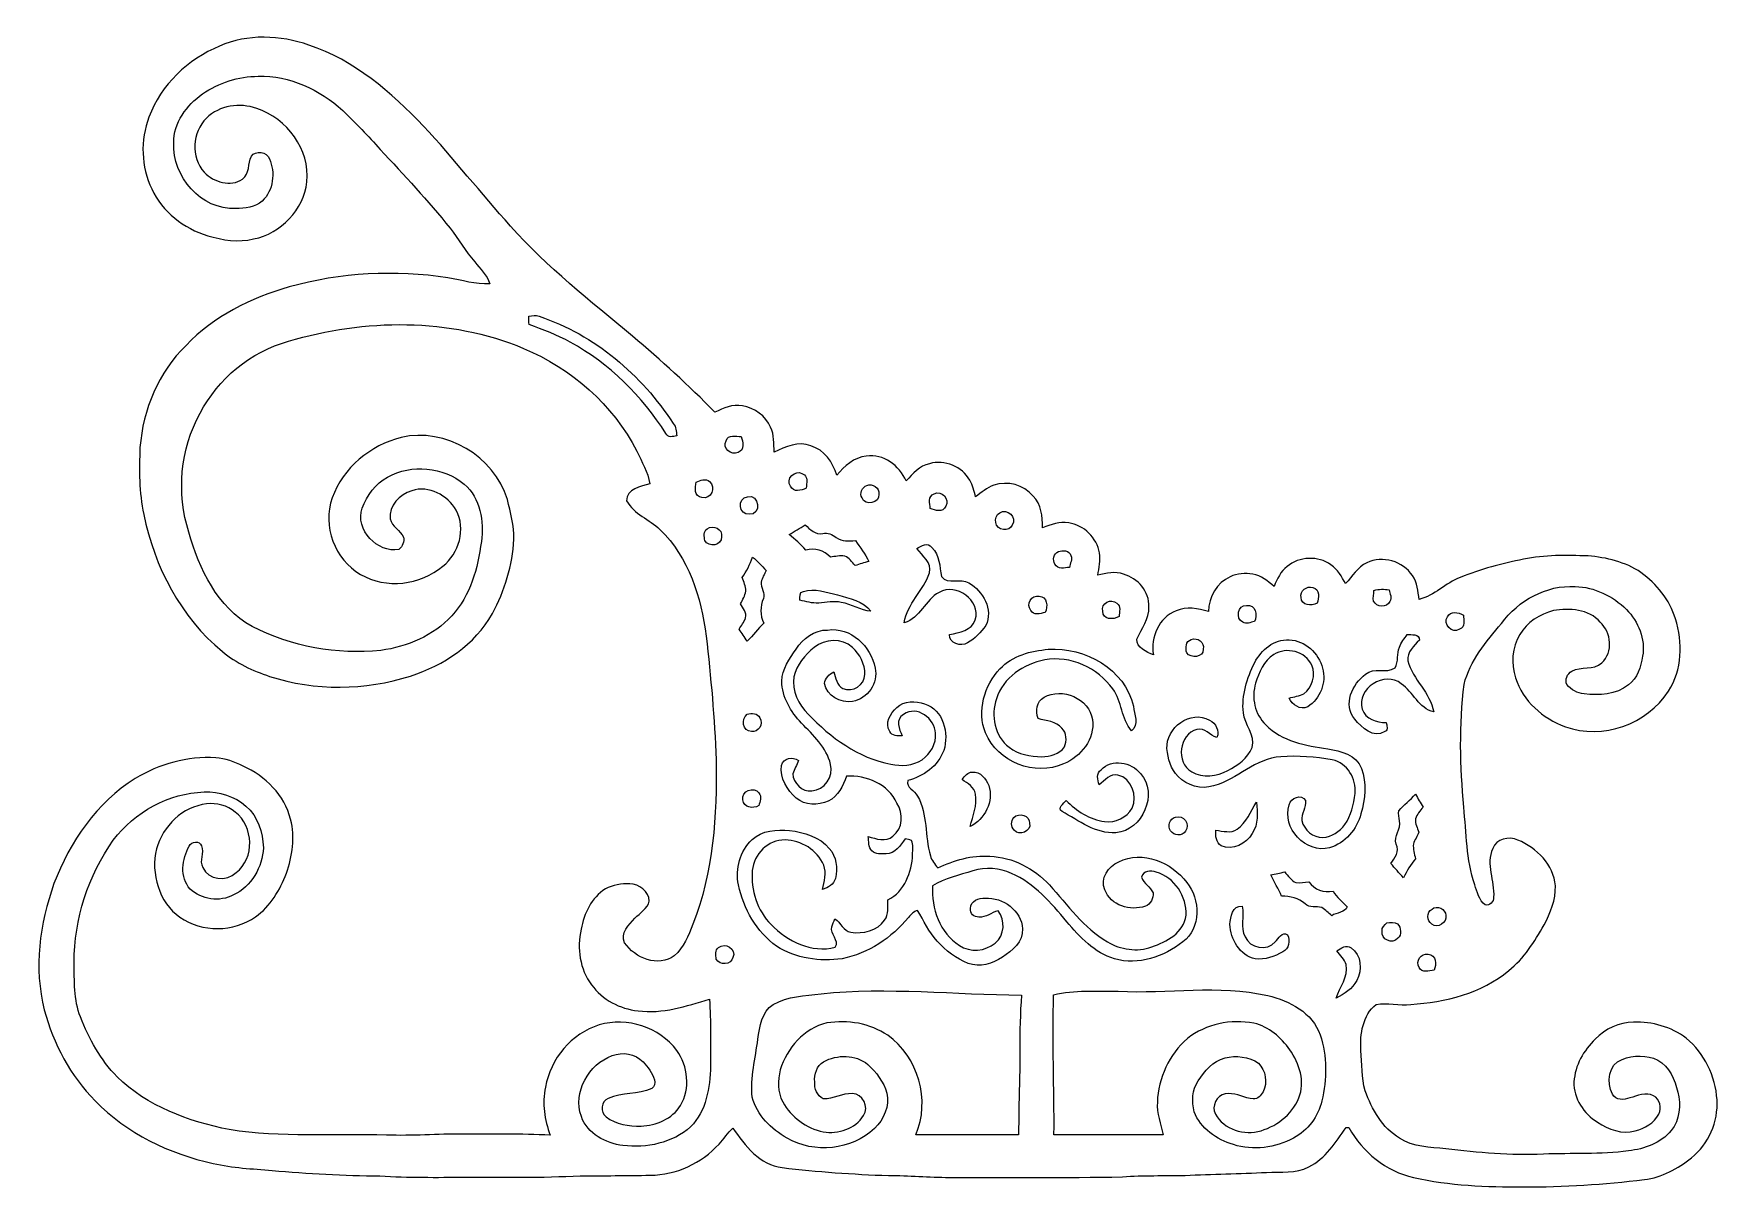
# Model space of a CAD drawing. Header units: centimetres. Extents: x -13.2 to 13.3, y -9 to 9.1.
import ezdxf

# ---------------------------------------------------------------- set-up
doc = ezdxf.new("R2010")
doc.units = ezdxf.units.CM
doc.header["$MEASUREMENT"] = 0
doc.layers.add('Camada 1', color=7, linetype='Continuous')

msp = doc.modelspace()

# ---------------------------------------------------------------- linework, layer by layer
at = {"layer": 'Camada 1', "color": 156}
for points, knots in [([(-10.23831, 8.89141), (-9.79699, 9.08614), (-9.28793, 9.06426), (-8.83814, 8.90905), (-8.83814, 8.90905), (-8.12764, 8.67339), (-7.54979, 8.1668), (-7.03967, 7.63622), (-7.03967, 7.63622), (-6.5666, 7.13069), (-6.14115, 6.58318), (-5.67584, 6.0713), (-5.67584, 6.0713), (-5.10575, 5.42678), (-4.42382, 4.89654), (-3.76695, 4.34586), (-3.76695, 4.34586), (-3.31505, 3.97262), (-2.88466, 3.57433), (-2.4758, 3.15453), (-2.4758, 3.15453), (-2.34314, 3.2198), (-2.19499, 3.28365), (-2.04399, 3.25332), (-2.04399, 3.25332), (-1.8542, 3.22333), (-1.67815, 3.09845), (-1.6009, 2.92064), (-1.6009, 2.92064), (-1.54305, 2.79893), (-1.55363, 2.66064), (-1.54552, 2.52942), (-1.54552, 2.52942), (-1.36666, 2.60772), (-1.1691, 2.70968), (-0.97189, 2.62784), (-0.97189, 2.62784), (-0.75706, 2.56575), (-0.63005, 2.36926), (-0.56232, 2.16817), (-0.56232, 2.16817), (-0.44131, 2.30716), (-0.29845, 2.45145), (-0.10266, 2.4645), (-0.10266, 2.4645), (0.1718, 2.51249), (0.41275, 2.31563), (0.52422, 2.07963), (0.52422, 2.07963), (0.62759, 2.18934), (0.73201, 2.3181), (0.88864, 2.34843), (0.88864, 2.34843), (1.12572, 2.41864), (1.40017, 2.30222), (1.52188, 2.08879), (1.52188, 2.08879), (1.56774, 2.00907), (1.58784, 1.91805), (1.61149, 1.82986), (1.61149, 1.82986), (1.70249, 1.89618), (1.78929, 1.97202), (1.89512, 2.014), (1.89512, 2.014), (2.11172, 2.07997), (2.36607, 2.02177), (2.51142, 1.8415), (2.51142, 1.8415), (2.64371, 1.71272), (2.65959, 1.51906), (2.66135, 1.34479), (2.66135, 1.34479), (2.79259, 1.38994), (2.9291, 1.44604), (3.07057, 1.42027), (3.07057, 1.42027), (3.30975, 1.38888), (3.51367, 1.18709), (3.55318, 0.95003), (3.55318, 0.95003), (3.56904, 0.83326), (3.54436, 0.71613), (3.52672, 0.60077), (3.52672, 0.60077), (3.65972, 0.62864), (3.79942, 0.66922), (3.93206, 0.61665), (3.93206, 0.61665), (4.15288, 0.55562), (4.34162, 0.3429), (4.32611, 0.10583), (4.32611, 0.10583), (4.3367, -0.0829), (4.21357, -0.23566), (4.14055, -0.39863), (4.14055, -0.39863), (4.12962, -0.53586), (4.2919, -0.60147), (4.39773, -0.64664), (4.39773, -0.64664), (4.35081, -0.37007), (4.48203, -0.05961), (4.75509, 0.04163), (4.75509, 0.04163), (4.91737, 0.12242), (5.09656, 0.07196), (5.26204, 0.03245), (5.26204, 0.03245), (5.26767, 0.2561), (5.39043, 0.48577), (5.6021, 0.57679), (5.6021, 0.57679), (5.71005, 0.63358), (5.83706, 0.63394), (5.95558, 0.61982), (5.95558, 0.61982), (6.08717, 0.5976), (6.19018, 0.50623), (6.29108, 0.42579), (6.29108, 0.42579), (6.33871, 0.54081), (6.39234, 0.66111), (6.49427, 0.73837), (6.49427, 0.73837), (6.68443, 0.89464), (6.98183, 0.91193), (7.18114, 0.76234), (7.18114, 0.76234), (7.28873, 0.6932), (7.34871, 0.57679), (7.41115, 0.46955), (7.41115, 0.46955), (7.5191, 0.58032), (7.59354, 0.73166), (7.74381, 0.79409), (7.74381, 0.79409), (7.98971, 0.91722), (8.30826, 0.81808), (8.46067, 0.59477), (8.46067, 0.59477), (8.53439, 0.48472), (8.54533, 0.3489), (8.56333, 0.22119), (8.56333, 0.22119), (8.80321, 0.28327), (8.97854, 0.47659), (9.20679, 0.56549), (9.20679, 0.56549), (9.52534, 0.69603), (9.86048, 0.78422), (10.19739, 0.8516), (10.19739, 0.8516), (10.53007, 0.92145), (10.87225, 0.91439), (11.21021, 0.90275), (11.21021, 0.90275), (11.50055, 0.88018), (11.79583, 0.80856), (12.04029, 0.64452), (12.04029, 0.64452), (12.28478, 0.46143), (12.49221, 0.2166), (12.57969, -0.08078), (12.57969, -0.08078), (12.69717, -0.45013), (12.68694, -0.88265), (12.4714, -1.21532), (12.4714, -1.21532), (12.13979, -1.73496), (11.4374, -1.98578), (10.85497, -1.7727), (10.85497, -1.7727), (10.49796, -1.64889), (10.19281, -1.36877), (10.07426, -1.00541), (10.07426, -1.00541), (9.99949, -0.78527), (10.01818, -0.53021), (10.13989, -0.33019), (10.13989, -0.33019), (10.25384, -0.13794), (10.45457, -0.00599), (10.66906, 0.04797), (10.66906, 0.04797), (10.922, 0.08607), (11.22079, 0.07267), (11.40283, -0.13299), (11.40283, -0.13299), (11.57464, -0.29669), (11.61026, -0.60395), (11.42646, -0.77223), (11.42646, -0.77223), (11.2977, -0.89605), (11.0998, -0.81667), (10.95516, -0.9024), (10.95516, -0.9024), (10.88424, -0.94509), (10.84615, -1.03504), (10.87966, -1.11371), (10.87966, -1.11371), (10.94386, -1.19698), (11.04477, -1.246), (11.14848, -1.25764), (11.14848, -1.25764), (11.38519, -1.28588), (11.65119, -1.27635), (11.8438, -1.11724), (11.8438, -1.11724), (11.98845, -1.01564), (12.03607, -0.8329), (12.06534, -0.66815), (12.06534, -0.66815), (12.11403, -0.4004), (12.00009, -0.12488), (11.81276, 0.0649), (11.81276, 0.0649), (11.60003, 0.27515), (11.31076, 0.41768), (11.00912, 0.42403), (11.00912, 0.42403), (10.55722, 0.45049), (10.11765, 0.20601), (9.85485, -0.15416), (9.85485, -0.15416), (9.61565, -0.44026), (9.35777, -0.7373), (9.26853, -1.10912), (9.26853, -1.10912), (9.18739, -1.74659), (9.20679, -2.39289), (9.26287, -3.03142), (9.26287, -3.03142), (9.30416, -3.43853), (9.30275, -3.85621), (9.43434, -4.2485), (9.43434, -4.2485), (9.4749, -4.35963), (9.49924, -4.4898), (9.59838, -4.56635), (9.59838, -4.56635), (9.66927, -4.58399), (9.73525, -4.51097), (9.73067, -4.44287), (9.73067, -4.44287), (9.74724, -4.18958), (9.60296, -3.92818), (9.71656, -3.68194), (9.71656, -3.68194), (9.7744, -3.52777), (9.97055, -3.48509), (10.11025, -3.54965), (10.11025, -3.54965), (10.40587, -3.66994), (10.67647, -3.93242), (10.69869, -4.26649), (10.69869, -4.26649), (10.70573, -4.48344), (10.62319, -4.69194), (10.52089, -4.87927), (10.52089, -4.87927), (10.37237, -5.14173), (10.20655, -5.40456), (9.96738, -5.59399), (9.96738, -5.59399), (9.54156, -5.95241), (8.97466, -6.08717), (8.43138, -6.12563), (8.43138, -6.12563), (8.25041, -6.14749), (8.06591, -6.08787), (7.88846, -6.12563), (7.88846, -6.12563), (7.67715, -6.29179), (7.63656, -6.59129), (7.64928, -6.84423), (7.64928, -6.84423), (7.66867, -7.05555), (7.65774, -7.27287), (7.71806, -7.47818), (7.71806, -7.47818), (7.8225, -7.76817), (7.98547, -8.05673), (8.25534, -8.22184), (8.25534, -8.22184), (8.4709, -8.35871), (8.73407, -8.36012), (8.97995, -8.38658), (8.97995, -8.38658), (9.48796, -8.44337), (9.99949, -8.50018), (10.5117, -8.46878), (10.5117, -8.46878), (10.95657, -8.45502), (11.40388, -8.47689), (11.84663, -8.41974), (11.84663, -8.41974), (12.09321, -8.38834), (12.35075, -8.3005), (12.51267, -8.1019), (12.51267, -8.1019), (12.65202, -7.93537), (12.66825, -7.70078), (12.61709, -7.49723), (12.61709, -7.49723), (12.57265, -7.30355), (12.4848, -7.0993), (12.30524, -6.99593), (12.30524, -6.99593), (12.13131, -6.91161), (11.92354, -6.91938), (11.74503, -6.985), (11.74503, -6.985), (11.53054, -7.05838), (11.49419, -7.35329), (11.59333, -7.53004), (11.59333, -7.53004), (11.64554, -7.63164), (11.77361, -7.62316), (11.86602, -7.5893), (11.86602, -7.5893), (11.9835, -7.55438), (12.11826, -7.49017), (12.23715, -7.5558), (12.23715, -7.5558), (12.33874, -7.60906), (12.36556, -7.74312), (12.32252, -7.84331), (12.32252, -7.84331), (12.24455, -7.98089), (12.10027, -8.07049), (11.94822, -8.10436), (11.94822, -8.10436), (11.74433, -8.16575), (11.53159, -8.08143), (11.36085, -7.97136), (11.36085, -7.97136), (11.14707, -7.8359), (10.9795, -7.59848), (10.99007, -7.33743), (10.99007, -7.33743), (11.0049, -7.08025), (11.14071, -6.84318), (11.32416, -6.6675), (11.32416, -6.6675), (11.47833, -6.50451), (11.69846, -6.40326), (11.92388, -6.40326), (11.92388, -6.40326), (12.21598, -6.39056), (12.51444, -6.477), (12.74903, -6.65302), (12.74903, -6.65302), (13.03548, -6.88869), (13.20658, -7.25063), (13.2334, -7.61787), (13.2334, -7.61787), (13.25245, -7.96149), (13.10181, -8.31285), (12.83194, -8.5284), (12.83194, -8.5284), (12.61886, -8.6995), (12.36661, -8.83284), (12.09321, -8.86953), (12.09321, -8.86953), (11.46315, -8.94045), (10.82993, -8.98983), (10.19527, -8.98102), (10.19527, -8.98102), (9.61955, -8.98735), (9.03922, -8.9616), (8.47548, -8.83742), (8.47548, -8.83742), (8.04298, -8.73936), (7.67749, -8.43667), (7.46371, -8.0532), (7.46371, -8.0532), (7.45243, -8.05285), (7.4295, -8.0518), (7.4182, -8.0511), (7.4182, -8.0511), (7.2591, -8.28569), (7.09719, -8.54004), (6.83365, -8.6688), (6.83365, -8.6688), (6.63046, -8.7771), (6.39375, -8.7436), (6.1729, -8.75665), (6.1729, -8.75665), (5.7471, -8.77746), (5.32095, -8.78592), (4.89513, -8.80285), (4.89513, -8.80285), (4.56881, -8.81308), (4.24144, -8.79756), (3.91583, -8.8265), (3.91583, -8.8265), (3.01059, -8.84237), (2.10502, -8.83496), (1.19944, -8.83391), (1.19944, -8.83391), (0.88089, -8.83708), (0.56409, -8.79968), (0.24553, -8.80568), (0.24553, -8.80568), (-0.3108, -8.78628), (-0.86676, -8.74642), (-1.41958, -8.6815), (-1.41958, -8.6815), (-1.77165, -8.642), (-2.00625, -8.33437), (-2.19145, -8.06167), (-2.19145, -8.06167), (-2.27612, -8.13505), (-2.33186, -8.23419), (-2.41017, -8.31356), (-2.41017, -8.31356), (-2.68427, -8.61201), (-3.08222, -8.79863), (-3.48896, -8.79968), (-3.48896, -8.79968), (-3.85444, -8.81097), (-4.22027, -8.80604), (-4.58611, -8.80921), (-4.58611, -8.80921), (-5.18512, -8.84132), (-5.78555, -8.83072), (-6.38527, -8.83355), (-6.38527, -8.83355), (-6.83224, -8.83179), (-7.27991, -8.84202), (-7.72583, -8.80921), (-7.72583, -8.80921), (-8.29027, -8.81274), (-8.85331, -8.76935), (-9.41563, -8.72842), (-9.41563, -8.72842), (-9.72361, -8.69702), (-10.03511, -8.6882), (-10.33709, -8.61554), (-10.33709, -8.61554), (-11.02748, -8.46912), (-11.69175, -8.14528), (-12.18635, -7.63551), (-12.18635, -7.63551), (-12.579, -7.24675), (-12.84287, -6.74051), (-12.98504, -6.20994), (-12.98504, -6.20994), (-13.15155, -5.55554), (-13.05947, -4.85985), (-12.83335, -4.23157), (-12.83335, -4.23157), (-12.58782, -3.57328), (-12.16236, -2.96228), (-11.56052, -2.5855), (-11.56052, -2.5855), (-11.18481, -2.35479), (-10.73961, -2.23485), (-10.29863, -2.25882), (-10.29863, -2.25882), (-10.14694, -2.26554), (-10.00653, -2.32974), (-9.87001, -2.39006), (-9.87001, -2.39006), (-9.52252, -2.5474), (-9.21455, -2.84339), (-9.126, -3.22403), (-9.126, -3.22403), (-9.04875, -3.50378), (-9.09778, -3.80047), (-9.19091, -4.06964), (-9.19091, -4.06964), (-9.2904, -4.33246), (-9.44315, -4.58505), (-9.67281, -4.75333), (-9.67281, -4.75333), (-10.01924, -4.99356), (-10.51454, -5.00062), (-10.86167, -4.75862), (-10.86167, -4.75862), (-11.18799, -4.52261), (-11.32346, -4.07212), (-11.22503, -3.68828), (-11.22503, -3.68828), (-11.13013, -3.33058), (-10.81863, -3.02294), (-10.44328, -2.98309), (-10.44328, -2.98309), (-10.28311, -2.96192), (-10.1166, -3.00777), (-9.99137, -3.11043), (-9.99137, -3.11043), (-9.70421, -3.33691), (-9.68304, -3.8308), (-9.97797, -4.0594), (-9.97797, -4.0594), (-10.12542, -4.20229), (-10.41717, -4.17688), (-10.50113, -3.97756), (-10.50113, -3.97756), (-10.56534, -3.87278), (-10.47467, -3.74931), (-10.52195, -3.64101), (-10.52195, -3.64101), (-10.5417, -3.55106), (-10.68246, -3.5687), (-10.7135, -3.64348), (-10.7135, -3.64348), (-10.82886, -3.84386), (-10.86485, -4.13103), (-10.70116, -4.31587), (-10.70116, -4.31587), (-10.523, -4.48344), (-10.23654, -4.52472), (-10.01959, -4.40972), (-10.01959, -4.40972), (-9.73984, -4.27708), (-9.5638, -3.97333), (-9.55145, -3.66888), (-9.55145, -3.66888), (-9.5638, -3.42971), (-9.63436, -3.17534), (-9.82486, -3.0159), (-9.82486, -3.0159), (-10.00442, -2.8649), (-10.24395, -2.77988), (-10.47926, -2.79541), (-10.47926, -2.79541), (-11.03524, -2.81128), (-11.57005, -3.11043), (-11.90448, -3.55035), (-11.90448, -3.55035), (-12.29465, -4.10739), (-12.52007, -4.78613), (-12.51726, -5.46805), (-12.51726, -5.46805), (-12.51302, -5.75415), (-12.52678, -6.04943), (-12.41777, -6.32071), (-12.41777, -6.32071), (-12.28336, -6.66255), (-12.10204, -6.99381), (-11.84521, -7.25981), (-11.84521, -7.25981), (-11.36932, -7.72054), (-10.72479, -7.95972), (-10.0852, -8.08601), (-10.0852, -8.08601), (-9.27029, -8.21372), (-8.44232, -8.15057), (-7.62105, -8.17104), (-7.62105, -8.17104), (-7.22066, -8.18938), (-6.82096, -8.14987), (-6.42055, -8.15586), (-6.42055, -8.15586), (-5.96582, -8.15693), (-5.5111, -8.14846), (-5.05707, -8.17491), (-5.05707, -8.17491), (-5.14068, -7.93467), (-5.18936, -7.67432), (-5.12938, -7.42244), (-5.12938, -7.42244), (-5.05354, -6.97688), (-4.72227, -6.5793), (-4.28766, -6.44596), (-4.28766, -6.44596), (-3.85339, -6.3193), (-3.34151, -6.4777), (-3.07199, -6.8453), (-3.07199, -6.8453), (-2.8963, -7.09117), (-2.85362, -7.44431), (-3.01519, -7.70784), (-3.01519, -7.70784), (-3.14147, -7.91915), (-3.39443, -8.02145), (-3.6322, -8.03027), (-3.6322, -8.03027), (-3.82164, -8.03485), (-4.0266, -8.00664), (-4.17865, -7.88492), (-4.17865, -7.88492), (-4.27672, -7.81261), (-4.26191, -7.64399), (-4.14689, -7.59707), (-4.14689, -7.59707), (-3.93171, -7.49723), (-3.67911, -7.54167), (-3.46357, -7.4429), (-3.46357, -7.4429), (-3.41841, -7.41574), (-3.40395, -7.35295), (-3.42335, -7.30566), (-3.42335, -7.30566), (-3.45651, -7.19771), (-3.52531, -7.10388), (-3.6015, -7.02239), (-3.6015, -7.02239), (-3.72426, -6.89751), (-3.92219, -6.86257), (-4.0834, -6.92572), (-4.0834, -6.92572), (-4.45065, -7.0612), (-4.70746, -7.5004), (-4.56776, -7.88175), (-4.56776, -7.88175), (-4.47111, -8.15269), (-4.18606, -8.30014), (-3.91512, -8.33613), (-3.91512, -8.33613), (-3.54471, -8.37812), (-3.14006, -8.29768), (-2.85644, -8.04333), (-2.85644, -8.04333), (-2.60667, -7.79744), (-2.55235, -7.42631), (-2.54212, -7.09188), (-2.54212, -7.09188), (-2.54387, -6.74263), (-2.53471, -6.39268), (-2.5608, -6.04414), (-2.5608, -6.04414), (-2.92311, -6.1489), (-3.29635, -6.27661), (-3.67911, -6.22477), (-3.67911, -6.22477), (-3.96275, -6.19407), (-4.23969, -6.05296), (-4.40655, -5.81766), (-4.40655, -5.81766), (-4.59527, -5.57354), (-4.63761, -5.24157), (-4.57022, -4.94629), (-4.57022, -4.94629), (-4.52649, -4.69935), (-4.41006, -4.45135), (-4.19169, -4.31375), (-4.19169, -4.31375), (-4.07458, -4.25379), (-3.93982, -4.23087), (-3.80929, -4.23438), (-3.80929, -4.23438), (-3.66182, -4.23898), (-3.50767, -4.35115), (-3.50273, -4.50708), (-3.50273, -4.50708), (-3.52777, -4.62738), (-3.65266, -4.687), (-3.72709, -4.77485), (-3.72709, -4.77485), (-3.82376, -4.87469), (-3.95958, -5.00768), (-3.88902, -5.15937), (-3.88902, -5.15937), (-3.73203, -5.39891), (-3.35986, -5.54955), (-3.11114, -5.36046), (-3.11114, -5.36046), (-2.96016, -5.23558), (-2.88854, -5.04542), (-2.81798, -4.86867), (-2.81798, -4.86867), (-2.50189, -4.05058), (-2.43733, -3.16194), (-2.45674, -2.29305), (-2.45674, -2.29305), (-2.47826, -1.64465), (-2.53787, -0.99764), (-2.6116, -0.35277), (-2.6116, -0.35277), (-2.68781, 0.25471), (-2.885, 0.88159), (-3.33516, 1.31867), (-3.33516, 1.31867), (-3.50237, 1.47496), (-3.74297, 1.55857), (-3.85833, 1.7653), (-3.85833, 1.7653), (-3.86326, 1.95545), (-3.63502, 1.99248), (-3.49391, 2.0327), (-3.49391, 2.0327), (-3.52495, 2.2165), (-3.61914, 2.38019), (-3.69851, 2.54599), (-3.69851, 2.54599), (-4.07246, 3.27306), (-4.72086, 3.84104), (-5.47193, 4.155), (-5.47193, 4.155), (-6.63434, 4.64007), (-7.96395, 4.62314), (-9.15951, 4.26685), (-9.15951, 4.26685), (-9.75112, 4.10386), (-10.26089, 3.68053), (-10.54417, 3.13796), (-10.54417, 3.13796), (-10.85497, 2.57527), (-10.91529, 1.8856), (-10.7202, 1.27423), (-10.7202, 1.27423), (-10.55616, 0.69956), (-10.27359, 0.0956), (-9.72608, -0.20284), (-9.72608, -0.20284), (-9.10978, -0.51859), (-8.40034, -0.6484), (-7.71172, -0.57643), (-7.71172, -0.57643), (-7.29543, -0.5228), (-6.88552, -0.34678), (-6.59799, -0.03457), (-6.59799, -0.03457), (-6.30907, 0.28151), (-6.18983, 0.71225), (-6.1348, 1.12747), (-6.1348, 1.12747), (-6.09494, 1.44392), (-6.14961, 1.80869), (-6.40362, 2.02742), (-6.40362, 2.02742), (-6.73099, 2.30152), (-7.23194, 2.34843), (-7.60411, 2.13995), (-7.60411, 2.13995), (-7.79073, 2.0327), (-7.93361, 1.8542), (-8.00241, 1.65099), (-8.00241, 1.65099), (-8.11917, 1.31655), (-7.76323, 0.94014), (-7.42597, 1.00612), (-7.42597, 1.00612), (-7.36988, 1.05197), (-7.34024, 1.12642), (-7.35507, 1.19803), (-7.35507, 1.19803), (-7.40657, 1.30562), (-7.53533, 1.36384), (-7.56462, 1.48271), (-7.56462, 1.48271), (-7.58613, 1.6905), (-7.41644, 1.87113), (-7.22524, 1.92405), (-7.22524, 1.92405), (-6.95783, 2.01682), (-6.66291, 1.85103), (-6.52744, 1.61924), (-6.52744, 1.61924), (-6.37363, 1.32503), (-6.4837, 0.94333), (-6.7384, 0.74188), (-6.7384, 0.74188), (-7.09083, 0.44908), (-7.62881, 0.3757), (-8.02887, 0.61453), (-8.02887, 0.61453), (-8.43244, 0.84561), (-8.6293, 1.37266), (-8.47372, 1.81115), (-8.47372, 1.81115), (-8.30685, 2.28528), (-7.87223, 2.63806), (-7.39174, 2.76048), (-7.39174, 2.76048), (-6.70031, 2.91958), (-5.92771, 2.46873), (-5.72735, 1.78681), (-5.72735, 1.78681), (-5.67584, 1.58326), (-5.62081, 1.37653), (-5.62785, 1.16451), (-5.62785, 1.16451), (-5.64056, 0.75564), (-5.77285, 0.35806), (-5.96265, -0.00141), (-5.96265, -0.00141), (-6.23288, -0.48789), (-6.72641, -0.80926), (-7.24534, -0.97895), (-7.24534, -0.97895), (-7.95725, -1.20826), (-8.74042, -1.21284), (-9.45338, -0.98424), (-9.45338, -0.98424), (-9.71796, -0.89534), (-9.97726, -0.77716), (-10.19174, -0.59548), (-10.19174, -0.59548), (-10.84721, -0.05997), (-11.26066, 0.7313), (-11.42506, 1.55397), (-11.42506, 1.55397), (-11.50267, 1.89793), (-11.49667, 2.25212), (-11.48609, 2.60244), (-11.48609, 2.60244), (-11.43846, 3.19651), (-11.19293, 3.78213), (-10.7643, 4.20229), (-10.7643, 4.20229), (-10.3325, 4.66195), (-9.74583, 4.94347), (-9.14788, 5.1188), (-9.14788, 5.1188), (-8.34072, 5.34351), (-7.48595, 5.38868), (-6.65868, 5.26062), (-6.65868, 5.26062), (-6.44031, 5.22746), (-6.22618, 5.14948), (-6.00251, 5.16854), (-6.00251, 5.16854), (-6.04626, 5.30401), (-6.15492, 5.40137), (-6.23851, 5.51215), (-6.23851, 5.51215), (-6.38493, 5.67513), (-6.48935, 5.86846), (-6.62515, 6.03956), (-6.62515, 6.03956), (-6.9723, 6.4657), (-7.34201, 6.87387), (-7.72195, 7.27109), (-7.72195, 7.27109), (-7.90504, 7.487), (-8.10824, 7.68456), (-8.30826, 7.88423), (-8.30826, 7.88423), (-8.6688, 8.20596), (-9.13977, 8.43844), (-9.63189, 8.41903), (-9.63189, 8.41903), (-9.94233, 8.42044), (-10.2496, 8.31708), (-10.50536, 8.14387), (-10.50536, 8.14387), (-10.75372, 7.96748), (-10.95763, 7.68948), (-10.95692, 7.3741), (-10.95692, 7.3741), (-10.97808, 6.85095), (-10.52653, 6.31895), (-9.98431, 6.34858), (-9.98431, 6.34858), (-9.84037, 6.34753), (-9.67951, 6.36023), (-9.56945, 6.46465), (-9.56945, 6.46465), (-9.39306, 6.62727), (-9.36236, 6.91303), (-9.45691, 7.12611), (-9.45691, 7.12611), (-9.49748, 7.23759), (-9.67104, 7.26193), (-9.74019, 7.16633), (-9.74019, 7.16633), (-9.79416, 7.05061), (-9.76277, 6.89292), (-9.87777, 6.80895), (-9.87777, 6.80895), (-10.06545, 6.67878), (-10.33039, 6.75886), (-10.47714, 6.91515), (-10.47714, 6.91515), (-10.69022, 7.14833), (-10.66694, 7.5445), (-10.44398, 7.76286), (-10.44398, 7.76286), (-10.24078, 7.96325), (-9.91975, 8.01122), (-9.65658, 7.91386), (-9.65658, 7.91386), (-9.18457, 7.75899), (-8.81591, 7.26968), (-8.87024, 6.76451), (-8.87024, 6.76451), (-8.91998, 6.32812), (-9.27629, 5.95595), (-9.70421, 5.87021), (-9.70421, 5.87021), (-9.94233, 5.81271), (-10.19209, 5.85011), (-10.42352, 5.9203), (-10.42352, 5.9203), (-10.79605, 6.03532), (-11.1386, 6.29143), (-11.29982, 6.65339), (-11.29982, 6.65339), (-11.46916, 7.00122), (-11.48291, 7.41749), (-11.34498, 7.77804), (-11.34498, 7.77804), (-11.16048, 8.28815), (-10.73291, 8.68467), (-10.23831, 8.89141)], [0, 0, 0, 0, 0.00442478, 0.00442478, 0.00442478, 0.00442478, 0.00884956, 0.00884956, 0.00884956, 0.00884956, 0.01327434, 0.01327434, 0.01327434, 0.01327434, 0.01769912, 0.01769912, 0.01769912, 0.01769912, 0.02212389, 0.02212389, 0.02212389, 0.02212389, 0.02654867, 0.02654867, 0.02654867, 0.02654867, 0.03097345, 0.03097345, 0.03097345, 0.03097345, 0.03539823, 0.03539823, 0.03539823, 0.03539823, 0.03982301, 0.03982301, 0.03982301, 0.03982301, 0.04424779, 0.04424779, 0.04424779, 0.04424779, 0.04867257, 0.04867257, 0.04867257, 0.04867257, 0.05309735, 0.05309735, 0.05309735, 0.05309735, 0.05752212, 0.05752212, 0.05752212, 0.05752212, 0.0619469, 0.0619469, 0.0619469, 0.0619469, 0.06637168, 0.06637168, 0.06637168, 0.06637168, 0.07079646, 0.07079646, 0.07079646, 0.07079646, 0.07522124, 0.07522124, 0.07522124, 0.07522124, 0.07964602, 0.07964602, 0.07964602, 0.07964602, 0.0840708, 0.0840708, 0.0840708, 0.0840708, 0.08849558, 0.08849558, 0.08849558, 0.08849558, 0.09292035, 0.09292035, 0.09292035, 0.09292035, 0.09734513, 0.09734513, 0.09734513, 0.09734513, 0.10176991, 0.10176991, 0.10176991, 0.10176991, 0.10619469, 0.10619469, 0.10619469, 0.10619469, 0.11061947, 0.11061947, 0.11061947, 0.11061947, 0.11504425, 0.11504425, 0.11504425, 0.11504425, 0.11946903, 0.11946903, 0.11946903, 0.11946903, 0.12389381, 0.12389381, 0.12389381, 0.12389381, 0.12831858, 0.12831858, 0.12831858, 0.12831858, 0.13274336, 0.13274336, 0.13274336, 0.13274336, 0.13716814, 0.13716814, 0.13716814, 0.13716814, 0.14159292, 0.14159292, 0.14159292, 0.14159292, 0.1460177, 0.1460177, 0.1460177, 0.1460177, 0.15044248, 0.15044248, 0.15044248, 0.15044248, 0.15486726, 0.15486726, 0.15486726, 0.15486726, 0.15929204, 0.15929204, 0.15929204, 0.15929204, 0.16371681, 0.16371681, 0.16371681, 0.16371681, 0.16814159, 0.16814159, 0.16814159, 0.16814159, 0.17256637, 0.17256637, 0.17256637, 0.17256637, 0.17699115, 0.17699115, 0.17699115, 0.17699115, 0.18141593, 0.18141593, 0.18141593, 0.18141593, 0.18584071, 0.18584071, 0.18584071, 0.18584071, 0.19026549, 0.19026549, 0.19026549, 0.19026549, 0.19469027, 0.19469027, 0.19469027, 0.19469027, 0.19911504, 0.19911504, 0.19911504, 0.19911504, 0.20353982, 0.20353982, 0.20353982, 0.20353982, 0.2079646, 0.2079646, 0.2079646, 0.2079646, 0.21238938, 0.21238938, 0.21238938, 0.21238938, 0.21681416, 0.21681416, 0.21681416, 0.21681416, 0.22123894, 0.22123894, 0.22123894, 0.22123894, 0.22566372, 0.22566372, 0.22566372, 0.22566372, 0.2300885, 0.2300885, 0.2300885, 0.2300885, 0.23451327, 0.23451327, 0.23451327, 0.23451327, 0.23893805, 0.23893805, 0.23893805, 0.23893805, 0.24336283, 0.24336283, 0.24336283, 0.24336283, 0.24778761, 0.24778761, 0.24778761, 0.24778761, 0.25221239, 0.25221239, 0.25221239, 0.25221239, 0.25663717, 0.25663717, 0.25663717, 0.25663717, 0.26106195, 0.26106195, 0.26106195, 0.26106195, 0.26548673, 0.26548673, 0.26548673, 0.26548673, 0.2699115, 0.2699115, 0.2699115, 0.2699115, 0.27433628, 0.27433628, 0.27433628, 0.27433628, 0.27876106, 0.27876106, 0.27876106, 0.27876106, 0.28318584, 0.28318584, 0.28318584, 0.28318584, 0.28761062, 0.28761062, 0.28761062, 0.28761062, 0.2920354, 0.2920354, 0.2920354, 0.2920354, 0.29646018, 0.29646018, 0.29646018, 0.29646018, 0.30088496, 0.30088496, 0.30088496, 0.30088496, 0.30530973, 0.30530973, 0.30530973, 0.30530973, 0.30973451, 0.30973451, 0.30973451, 0.30973451, 0.31415929, 0.31415929, 0.31415929, 0.31415929, 0.31858407, 0.31858407, 0.31858407, 0.31858407, 0.32300885, 0.32300885, 0.32300885, 0.32300885, 0.32743363, 0.32743363, 0.32743363, 0.32743363, 0.33185841, 0.33185841, 0.33185841, 0.33185841, 0.33628319, 0.33628319, 0.33628319, 0.33628319, 0.34070796, 0.34070796, 0.34070796, 0.34070796, 0.34513274, 0.34513274, 0.34513274, 0.34513274, 0.34955752, 0.34955752, 0.34955752, 0.34955752, 0.3539823, 0.3539823, 0.3539823, 0.3539823, 0.35840708, 0.35840708, 0.35840708, 0.35840708, 0.36283186, 0.36283186, 0.36283186, 0.36283186, 0.36725664, 0.36725664, 0.36725664, 0.36725664, 0.37168142, 0.37168142, 0.37168142, 0.37168142, 0.37610619, 0.37610619, 0.37610619, 0.37610619, 0.38053097, 0.38053097, 0.38053097, 0.38053097, 0.38495575, 0.38495575, 0.38495575, 0.38495575, 0.38938053, 0.38938053, 0.38938053, 0.38938053, 0.39380531, 0.39380531, 0.39380531, 0.39380531, 0.39823009, 0.39823009, 0.39823009, 0.39823009, 0.40265487, 0.40265487, 0.40265487, 0.40265487, 0.40707965, 0.40707965, 0.40707965, 0.40707965, 0.41150442, 0.41150442, 0.41150442, 0.41150442, 0.4159292, 0.4159292, 0.4159292, 0.4159292, 0.42035398, 0.42035398, 0.42035398, 0.42035398, 0.42477876, 0.42477876, 0.42477876, 0.42477876, 0.42920354, 0.42920354, 0.42920354, 0.42920354, 0.43362832, 0.43362832, 0.43362832, 0.43362832, 0.4380531, 0.4380531, 0.4380531, 0.4380531, 0.44247788, 0.44247788, 0.44247788, 0.44247788, 0.44690265, 0.44690265, 0.44690265, 0.44690265, 0.45132743, 0.45132743, 0.45132743, 0.45132743, 0.45575221, 0.45575221, 0.45575221, 0.45575221, 0.46017699, 0.46017699, 0.46017699, 0.46017699, 0.46460177, 0.46460177, 0.46460177, 0.46460177, 0.46902655, 0.46902655, 0.46902655, 0.46902655, 0.47345133, 0.47345133, 0.47345133, 0.47345133, 0.47787611, 0.47787611, 0.47787611, 0.47787611, 0.48230088, 0.48230088, 0.48230088, 0.48230088, 0.48672566, 0.48672566, 0.48672566, 0.48672566, 0.49115044, 0.49115044, 0.49115044, 0.49115044, 0.49557522, 0.49557522, 0.49557522, 0.49557522, 0.5, 0.5, 0.5, 0.5, 0.50442478, 0.50442478, 0.50442478, 0.50442478, 0.50884956, 0.50884956, 0.50884956, 0.50884956, 0.51327434, 0.51327434, 0.51327434, 0.51327434, 0.51769912, 0.51769912, 0.51769912, 0.51769912, 0.52212389, 0.52212389, 0.52212389, 0.52212389, 0.52654867, 0.52654867, 0.52654867, 0.52654867, 0.53097345, 0.53097345, 0.53097345, 0.53097345, 0.53539823, 0.53539823, 0.53539823, 0.53539823, 0.53982301, 0.53982301, 0.53982301, 0.53982301, 0.54424779, 0.54424779, 0.54424779, 0.54424779, 0.54867257, 0.54867257, 0.54867257, 0.54867257, 0.55309735, 0.55309735, 0.55309735, 0.55309735, 0.55752212, 0.55752212, 0.55752212, 0.55752212, 0.5619469, 0.5619469, 0.5619469, 0.5619469, 0.56637168, 0.56637168, 0.56637168, 0.56637168, 0.57079646, 0.57079646, 0.57079646, 0.57079646, 0.57522124, 0.57522124, 0.57522124, 0.57522124, 0.57964602, 0.57964602, 0.57964602, 0.57964602, 0.5840708, 0.5840708, 0.5840708, 0.5840708, 0.58849558, 0.58849558, 0.58849558, 0.58849558, 0.59292035, 0.59292035, 0.59292035, 0.59292035, 0.59734513, 0.59734513, 0.59734513, 0.59734513, 0.60176991, 0.60176991, 0.60176991, 0.60176991, 0.60619469, 0.60619469, 0.60619469, 0.60619469, 0.61061947, 0.61061947, 0.61061947, 0.61061947, 0.61504425, 0.61504425, 0.61504425, 0.61504425, 0.61946903, 0.61946903, 0.61946903, 0.61946903, 0.62389381, 0.62389381, 0.62389381, 0.62389381, 0.62831858, 0.62831858, 0.62831858, 0.62831858, 0.63274336, 0.63274336, 0.63274336, 0.63274336, 0.63716814, 0.63716814, 0.63716814, 0.63716814, 0.64159292, 0.64159292, 0.64159292, 0.64159292, 0.6460177, 0.6460177, 0.6460177, 0.6460177, 0.65044248, 0.65044248, 0.65044248, 0.65044248, 0.65486726, 0.65486726, 0.65486726, 0.65486726, 0.65929204, 0.65929204, 0.65929204, 0.65929204, 0.66371681, 0.66371681, 0.66371681, 0.66371681, 0.66814159, 0.66814159, 0.66814159, 0.66814159, 0.67256637, 0.67256637, 0.67256637, 0.67256637, 0.67699115, 0.67699115, 0.67699115, 0.67699115, 0.68141593, 0.68141593, 0.68141593, 0.68141593, 0.68584071, 0.68584071, 0.68584071, 0.68584071, 0.69026549, 0.69026549, 0.69026549, 0.69026549, 0.69469027, 0.69469027, 0.69469027, 0.69469027, 0.69911504, 0.69911504, 0.69911504, 0.69911504, 0.70353982, 0.70353982, 0.70353982, 0.70353982, 0.7079646, 0.7079646, 0.7079646, 0.7079646, 0.71238938, 0.71238938, 0.71238938, 0.71238938, 0.71681416, 0.71681416, 0.71681416, 0.71681416, 0.72123894, 0.72123894, 0.72123894, 0.72123894, 0.72566372, 0.72566372, 0.72566372, 0.72566372, 0.7300885, 0.7300885, 0.7300885, 0.7300885, 0.73451327, 0.73451327, 0.73451327, 0.73451327, 0.73893805, 0.73893805, 0.73893805, 0.73893805, 0.74336283, 0.74336283, 0.74336283, 0.74336283, 0.74778761, 0.74778761, 0.74778761, 0.74778761, 0.75221239, 0.75221239, 0.75221239, 0.75221239, 0.75663717, 0.75663717, 0.75663717, 0.75663717, 0.76106195, 0.76106195, 0.76106195, 0.76106195, 0.76548673, 0.76548673, 0.76548673, 0.76548673, 0.7699115, 0.7699115, 0.7699115, 0.7699115, 0.77433628, 0.77433628, 0.77433628, 0.77433628, 0.77876106, 0.77876106, 0.77876106, 0.77876106, 0.78318584, 0.78318584, 0.78318584, 0.78318584, 0.78761062, 0.78761062, 0.78761062, 0.78761062, 0.7920354, 0.7920354, 0.7920354, 0.7920354, 0.79646018, 0.79646018, 0.79646018, 0.79646018, 0.80088496, 0.80088496, 0.80088496, 0.80088496, 0.80530973, 0.80530973, 0.80530973, 0.80530973, 0.80973451, 0.80973451, 0.80973451, 0.80973451, 0.81415929, 0.81415929, 0.81415929, 0.81415929, 0.81858407, 0.81858407, 0.81858407, 0.81858407, 0.82300885, 0.82300885, 0.82300885, 0.82300885, 0.82743363, 0.82743363, 0.82743363, 0.82743363, 0.83185841, 0.83185841, 0.83185841, 0.83185841, 0.83628319, 0.83628319, 0.83628319, 0.83628319, 0.84070796, 0.84070796, 0.84070796, 0.84070796, 0.84513274, 0.84513274, 0.84513274, 0.84513274, 0.84955752, 0.84955752, 0.84955752, 0.84955752, 0.8539823, 0.8539823, 0.8539823, 0.8539823, 0.85840708, 0.85840708, 0.85840708, 0.85840708, 0.86283186, 0.86283186, 0.86283186, 0.86283186, 0.86725664, 0.86725664, 0.86725664, 0.86725664, 0.87168142, 0.87168142, 0.87168142, 0.87168142, 0.87610619, 0.87610619, 0.87610619, 0.87610619, 0.88053097, 0.88053097, 0.88053097, 0.88053097, 0.88495575, 0.88495575, 0.88495575, 0.88495575, 0.88938053, 0.88938053, 0.88938053, 0.88938053, 0.89380531, 0.89380531, 0.89380531, 0.89380531, 0.89823009, 0.89823009, 0.89823009, 0.89823009, 0.90265487, 0.90265487, 0.90265487, 0.90265487, 0.90707965, 0.90707965, 0.90707965, 0.90707965, 0.91150442, 0.91150442, 0.91150442, 0.91150442, 0.9159292, 0.9159292, 0.9159292, 0.9159292, 0.92035398, 0.92035398, 0.92035398, 0.92035398, 0.92477876, 0.92477876, 0.92477876, 0.92477876, 0.92920354, 0.92920354, 0.92920354, 0.92920354, 0.93362832, 0.93362832, 0.93362832, 0.93362832, 0.9380531, 0.9380531, 0.9380531, 0.9380531, 0.94247788, 0.94247788, 0.94247788, 0.94247788, 0.94690265, 0.94690265, 0.94690265, 0.94690265, 0.95132743, 0.95132743, 0.95132743, 0.95132743, 0.95575221, 0.95575221, 0.95575221, 0.95575221, 0.96017699, 0.96017699, 0.96017699, 0.96017699, 0.96460177, 0.96460177, 0.96460177, 0.96460177, 0.96902655, 0.96902655, 0.96902655, 0.96902655, 0.97345133, 0.97345133, 0.97345133, 0.97345133, 0.97787611, 0.97787611, 0.97787611, 0.97787611, 0.98230088, 0.98230088, 0.98230088, 0.98230088, 0.98672566, 0.98672566, 0.98672566, 0.98672566, 0.99115044, 0.99115044, 0.99115044, 0.99115044, 1, 1, 1, 1]), ([(-5.39114, 4.65912), (-5.39114, 4.65912), (-5.39114, 4.65912), (-5.39114, 4.65912), (-5.39114, 4.65912), (-5.39009, 4.61539), (-5.38902, 4.57129), (-5.38692, 4.52754), (-5.38692, 4.52754), (-5.16748, 4.4457), (-4.94629, 4.36703), (-4.74098, 4.25309), (-4.74098, 4.25309), (-4.1275, 3.91759), (-3.61772, 3.40854), (-3.24131, 2.82222), (-3.24131, 2.82222), (-3.21344, 2.74778), (-3.13124, 2.77388), (-3.07269, 2.78659), (-3.07269, 2.78659), (-3.07586, 2.85396), (-3.08256, 2.92381), (-3.12632, 2.9785), (-3.12632, 2.9785), (-3.6262, 3.73873), (-4.35645, 4.3702), (-5.22851, 4.65771), (-5.22851, 4.65771), (-5.28109, 4.68029), (-5.33752, 4.67077), (-5.39114, 4.65912)], [0, 0, 0, 0, 0.11111111, 0.11111111, 0.11111111, 0.11111111, 0.22222222, 0.22222222, 0.22222222, 0.22222222, 0.33333333, 0.33333333, 0.33333333, 0.33333333, 0.44444444, 0.44444444, 0.44444444, 0.44444444, 0.55555556, 0.55555556, 0.55555556, 0.55555556, 0.66666667, 0.66666667, 0.66666667, 0.66666667, 0.77777778, 0.77777778, 0.77777778, 0.77777778, 1, 1, 1, 1]), ([(-2.29904, 2.70898), (-2.29904, 2.70898), (-2.29904, 2.70898), (-2.29904, 2.70898), (-2.29904, 2.70898), (-2.36114, 2.59186), (-2.22179, 2.47297), (-2.10996, 2.52448), (-2.10996, 2.52448), (-2.00377, 2.56151), (-2.032, 2.69239), (-2.06409, 2.77213), (-2.06409, 2.77213), (-2.14383, 2.77883), (-2.268, 2.81235), (-2.29904, 2.70898)], [0, 0, 0, 0, 0.2, 0.2, 0.2, 0.2, 0.4, 0.4, 0.4, 0.4, 0.6, 0.6, 0.6, 0.6, 1, 1, 1, 1]), ([(-2.77001, 2.06092), (-2.77001, 2.06092), (-2.77001, 2.06092), (-2.77001, 2.06092), (-2.77001, 2.06092), (-2.78589, 1.97061), (-2.80141, 1.8362), (-2.67864, 1.81892), (-2.67864, 1.81892), (-2.53612, 1.77623), (-2.4518, 1.98437), (-2.55763, 2.06762), (-2.55763, 2.06762), (-2.61937, 2.12724), (-2.70262, 2.08173), (-2.77001, 2.06092)], [0, 0, 0, 0, 0.2, 0.2, 0.2, 0.2, 0.4, 0.4, 0.4, 0.4, 0.6, 0.6, 0.6, 0.6, 1, 1, 1, 1]), ([(-1.2908, 1.99424), (-1.2908, 1.99424), (-1.2908, 1.99424), (-1.2908, 1.99424), (-1.2908, 1.99424), (-1.24178, 1.89371), (-1.12148, 1.92758), (-1.04174, 1.96532), (-1.04174, 1.96532), (-1.03998, 2.04187), (-1.00753, 2.15477), (-1.10172, 2.18968), (-1.10172, 2.18968), (-1.21673, 2.268), (-1.37337, 2.10467), (-1.2908, 1.99424)], [0, 0, 0, 0, 0.2, 0.2, 0.2, 0.2, 0.4, 0.4, 0.4, 0.4, 0.6, 0.6, 0.6, 0.6, 1, 1, 1, 1]), ([(-1.96461, 1.82845), (-1.96461, 1.82845), (-1.96461, 1.82845), (-1.96461, 1.82845), (-1.96461, 1.82845), (-2.13006, 1.81715), (-2.1029, 1.53105), (-1.93462, 1.55751), (-1.93462, 1.55751), (-1.74059, 1.53141), (-1.77375, 1.89194), (-1.96461, 1.82845)], [0, 0, 0, 0, 0.25, 0.25, 0.25, 0.25, 0.5, 0.5, 0.5, 0.5, 1, 1, 1, 1]), ([(-0.09384, 2.00625), (-0.09384, 2.00625), (-0.09384, 2.00625), (-0.09384, 2.00625), (-0.09384, 2.00625), (-0.16686, 1.98261), (-0.21412, 1.87888), (-0.16686, 1.81292), (-0.16686, 1.81292), (-0.12664, 1.68205), (0.1143, 1.72826), (0.09525, 1.86972), (0.09525, 1.86972), (0.11535, 1.96849), (-0.00952, 2.04857), (-0.09384, 2.00625)], [0, 0, 0, 0, 0.2, 0.2, 0.2, 0.2, 0.4, 0.4, 0.4, 0.4, 0.6, 0.6, 0.6, 0.6, 1, 1, 1, 1]), ([(0.90099, 1.64606), (0.90099, 1.64606), (0.90099, 1.64606), (0.90099, 1.64606), (0.90099, 1.64606), (0.98036, 1.61361), (1.09996, 1.57833), (1.1444, 1.68168), (1.1444, 1.68168), (1.21179, 1.79458), (1.07843, 1.94239), (0.96061, 1.87501), (0.96061, 1.87501), (0.85901, 1.84255), (0.89322, 1.72437), (0.90099, 1.64606)], [0, 0, 0, 0, 0.2, 0.2, 0.2, 0.2, 0.4, 0.4, 0.4, 0.4, 0.6, 0.6, 0.6, 0.6, 1, 1, 1, 1]), ([(1.99248, 1.57868), (1.99248, 1.57868), (1.99248, 1.57868), (1.99248, 1.57868), (1.99248, 1.57868), (1.87254, 1.52082), (1.91698, 1.31268), (2.04998, 1.31867), (2.04998, 1.31867), (2.10819, 1.30774), (2.16146, 1.33103), (2.18439, 1.38782), (2.18439, 1.38782), (2.27224, 1.4993), (2.09937, 1.66511), (1.99248, 1.57868)], [0, 0, 0, 0, 0.2, 0.2, 0.2, 0.2, 0.4, 0.4, 0.4, 0.4, 0.6, 0.6, 0.6, 0.6, 1, 1, 1, 1]), ([(-2.59396, 1.32715), (-2.59396, 1.32715), (-2.59396, 1.32715), (-2.59396, 1.32715), (-2.59396, 1.32715), (-2.65747, 1.2954), (-2.64054, 1.20332), (-2.63489, 1.14406), (-2.63489, 1.14406), (-2.56998, 1.02975), (-2.36748, 1.06257), (-2.36926, 1.20368), (-2.36926, 1.20368), (-2.3502, 1.32503), (-2.50155, 1.39734), (-2.59396, 1.32715)], [0, 0, 0, 0, 0.2, 0.2, 0.2, 0.2, 0.4, 0.4, 0.4, 0.4, 0.6, 0.6, 0.6, 0.6, 1, 1, 1, 1]), ([(-1.30986, 1.23825), (-1.30986, 1.23825), (-1.30986, 1.23825), (-1.30986, 1.23825), (-1.30986, 1.23825), (-1.21813, 1.16346), (-1.12535, 1.08761), (-1.05127, 0.99413), (-1.05127, 0.99413), (-0.9091, 1.03046), (-0.75988, 0.99905), (-0.66392, 0.88265), (-0.66392, 0.88265), (-0.58985, 0.89358), (-0.51435, 0.91439), (-0.43885, 0.90134), (-0.43885, 0.90134), (-0.369, 0.87207), (-0.32561, 0.8061), (-0.27727, 0.75106), (-0.27727, 0.75106), (-0.20672, 0.77505), (-0.13582, 0.79728), (-0.06349, 0.81562), (-0.06349, 0.81562), (-0.1157, 0.93591), (-0.2025, 1.03611), (-0.27269, 1.14582), (-0.27269, 1.14582), (-0.37429, 1.13347), (-0.48541, 1.12888), (-0.57185, 1.19274), (-0.57185, 1.19274), (-0.635, 1.23895), (-0.7045, 1.27528), (-0.78458, 1.25518), (-0.78458, 1.25518), (-0.89853, 1.22872), (-0.98248, 1.3215), (-1.06009, 1.38818), (-1.06009, 1.38818), (-1.14265, 1.33702), (-1.22695, 1.28905), (-1.30986, 1.23825)], [0, 0, 0, 0, 0.08333333, 0.08333333, 0.08333333, 0.08333333, 0.16666667, 0.16666667, 0.16666667, 0.16666667, 0.25, 0.25, 0.25, 0.25, 0.33333333, 0.33333333, 0.33333333, 0.33333333, 0.41666667, 0.41666667, 0.41666667, 0.41666667, 0.5, 0.5, 0.5, 0.5, 0.58333333, 0.58333333, 0.58333333, 0.58333333, 0.66666667, 0.66666667, 0.66666667, 0.66666667, 0.75, 0.75, 0.75, 0.75, 0.83333333, 0.83333333, 0.83333333, 0.83333333, 1, 1, 1, 1]), ([(0.69108, 1.01811), (0.69108, 1.01811), (0.69108, 1.01811), (0.69108, 1.01811), (0.69108, 1.01811), (0.77752, 0.90523), (0.92779, 0.80115), (0.889, 0.63782), (0.889, 0.63782), (0.7994, 0.3563), (0.53092, 0.15628), (0.49388, -0.14569), (0.49388, -0.14569), (0.74012, -0.07267), (0.82055, 0.2166), (1.04034, 0.33126), (1.04034, 0.33126), (1.30315, 0.48648), (1.70039, 0.20849), (1.60725, -0.0963), (1.60725, -0.0963), (1.55256, -0.27094), (1.35431, -0.28787), (1.20473, -0.32985), (1.20473, -0.32985), (1.19627, -0.4713), (1.38182, -0.52105), (1.48483, -0.45931), (1.48483, -0.45931), (1.59843, -0.39229), (1.69686, -0.29669), (1.77095, -0.18803), (1.77095, -0.18803), (1.89335, 0.06208), (1.72755, 0.35243), (1.50671, 0.4819), (1.50671, 0.4819), (1.37688, 0.56797), (1.1751, 0.44026), (1.07492, 0.58103), (1.07492, 0.58103), (1.04705, 0.73871), (1.05268, 0.91651), (0.92674, 1.03645), (0.92674, 1.03645), (0.86535, 1.12323), (0.75812, 1.06257), (0.69108, 1.01811)], [0, 0, 0, 0, 0.07692308, 0.07692308, 0.07692308, 0.07692308, 0.15384615, 0.15384615, 0.15384615, 0.15384615, 0.23076923, 0.23076923, 0.23076923, 0.23076923, 0.30769231, 0.30769231, 0.30769231, 0.30769231, 0.38461538, 0.38461538, 0.38461538, 0.38461538, 0.46153846, 0.46153846, 0.46153846, 0.46153846, 0.53846154, 0.53846154, 0.53846154, 0.53846154, 0.61538462, 0.61538462, 0.61538462, 0.61538462, 0.69230769, 0.69230769, 0.69230769, 0.69230769, 0.76923077, 0.76923077, 0.76923077, 0.76923077, 0.84615385, 0.84615385, 0.84615385, 0.84615385, 1, 1, 1, 1]), ([(-1.88524, 0.88477), (-1.88524, 0.88477), (-1.88524, 0.88477), (-1.88524, 0.88477), (-1.88524, 0.88477), (-1.92546, 0.77152), (-1.97767, 0.66286), (-2.04681, 0.56409), (-2.04681, 0.56409), (-2.02423, 0.4953), (-1.98754, 0.42757), (-1.99002, 0.35277), (-1.99002, 0.35277), (-2.00235, 0.28081), (-2.03941, 0.21695), (-2.07186, 0.15275), (-2.07186, 0.15275), (-2.03376, 0.08536), (-1.97097, 0.01551), (-1.99284, -0.06843), (-1.99284, -0.06843), (-2.01648, -0.13299), (-2.05951, -0.18803), (-2.0962, -0.24589), (-2.0962, -0.24589), (-2.04998, -0.30585), (-2.00695, -0.369), (-1.96708, -0.4339), (-1.96708, -0.4339), (-1.87924, -0.33972), (-1.79811, -0.23953), (-1.7078, -0.14817), (-1.7078, -0.14817), (-1.76883, -0.02716), (-1.76423, 0.11182), (-1.7152, 0.23566), (-1.7152, 0.23566), (-1.67745, 0.32315), (-1.76106, 0.40464), (-1.748, 0.49283), (-1.748, 0.49283), (-1.73531, 0.55845), (-1.69969, 0.61595), (-1.67216, 0.67592), (-1.67216, 0.67592), (-1.73955, 0.74894), (-1.80657, 0.82337), (-1.88524, 0.88477)], [0, 0, 0, 0, 0.07692308, 0.07692308, 0.07692308, 0.07692308, 0.15384615, 0.15384615, 0.15384615, 0.15384615, 0.23076923, 0.23076923, 0.23076923, 0.23076923, 0.30769231, 0.30769231, 0.30769231, 0.30769231, 0.38461538, 0.38461538, 0.38461538, 0.38461538, 0.46153846, 0.46153846, 0.46153846, 0.46153846, 0.53846154, 0.53846154, 0.53846154, 0.53846154, 0.61538462, 0.61538462, 0.61538462, 0.61538462, 0.69230769, 0.69230769, 0.69230769, 0.69230769, 0.76923077, 0.76923077, 0.76923077, 0.76923077, 0.84615385, 0.84615385, 0.84615385, 0.84615385, 1, 1, 1, 1]), ([(2.909, 0.97225), (2.909, 0.97225), (2.909, 0.97225), (2.909, 0.97225), (2.909, 0.97225), (2.82892, 0.94509), (2.81834, 0.83714), (2.85184, 0.77187), (2.85184, 0.77187), (2.90264, 0.69249), (3.00319, 0.71296), (3.08115, 0.72424), (3.08115, 0.72424), (3.09174, 0.78422), (3.13584, 0.84878), (3.10339, 0.9084), (3.10339, 0.9084), (3.08222, 0.98953), (2.97497, 0.99835), (2.909, 0.97225)], [0, 0, 0, 0, 0.16666667, 0.16666667, 0.16666667, 0.16666667, 0.33333333, 0.33333333, 0.33333333, 0.33333333, 0.5, 0.5, 0.5, 0.5, 0.66666667, 0.66666667, 0.66666667, 0.66666667, 1, 1, 1, 1]), ([(-1.14582, 0.20778), (-1.14582, 0.20778), (-1.14582, 0.20778), (-1.14582, 0.20778), (-1.14582, 0.20778), (-1.04739, 0.18837), (-0.94933, 0.15945), (-0.84771, 0.1644), (-0.84771, 0.1644), (-0.72955, 0.16581), (-0.611, 0.20567), (-0.49354, 0.17322), (-0.49354, 0.17322), (-0.33231, 0.14781), (-0.19227, 0.05079), (-0.02857, 0.03632), (-0.02857, 0.03632), (-0.1538, 0.19543), (-0.36653, 0.24058), (-0.55174, 0.2935), (-0.55174, 0.2935), (-0.72636, 0.32914), (-0.91052, 0.4071), (-1.08832, 0.34712), (-1.08832, 0.34712), (-1.15639, 0.3376), (-1.13982, 0.25576), (-1.14582, 0.20778)], [0, 0, 0, 0, 0.125, 0.125, 0.125, 0.125, 0.25, 0.25, 0.25, 0.25, 0.375, 0.375, 0.375, 0.375, 0.5, 0.5, 0.5, 0.5, 0.625, 0.625, 0.625, 0.625, 0.75, 0.75, 0.75, 0.75, 1, 1, 1, 1]), ([(2.4758, 0.05045), (2.4758, 0.05045), (2.4758, 0.05045), (2.4758, 0.05045), (2.4758, 0.05045), (2.52201, -0.03281), (2.62643, -0.00105), (2.70016, 0.01658), (2.70016, 0.01658), (2.74884, 0.10548), (2.73437, 0.2734), (2.60738, 0.27164), (2.60738, 0.27164), (2.48603, 0.30056), (2.39959, 0.14323), (2.4758, 0.05045)], [0, 0, 0, 0, 0.2, 0.2, 0.2, 0.2, 0.4, 0.4, 0.4, 0.4, 0.6, 0.6, 0.6, 0.6, 1, 1, 1, 1]), ([(6.71371, 0.25118), (6.71371, 0.25118), (6.71371, 0.25118), (6.71371, 0.25118), (6.71371, 0.25118), (6.71512, 0.12312), (6.87528, 0.11289), (6.96382, 0.16087), (6.96382, 0.16087), (6.99557, 0.24306), (7.0097, 0.38347), (6.89821, 0.4071), (6.89821, 0.4071), (6.80013, 0.44131), (6.68867, 0.35701), (6.71371, 0.25118)], [0, 0, 0, 0, 0.2, 0.2, 0.2, 0.2, 0.4, 0.4, 0.4, 0.4, 0.6, 0.6, 0.6, 0.6, 1, 1, 1, 1]), ([(7.85529, 0.36264), (7.85529, 0.36264), (7.85529, 0.36264), (7.85529, 0.36264), (7.85529, 0.36264), (7.85176, 0.30726), (7.83766, 0.25011), (7.85035, 0.19473), (7.85035, 0.19473), (7.89305, 0.09313), (8.06343, 0.08643), (8.10648, 0.19015), (8.10648, 0.19015), (8.14351, 0.24729), (8.10294, 0.31114), (8.09308, 0.36971), (8.09308, 0.36971), (8.01404, 0.387), (7.93326, 0.38347), (7.85529, 0.36264)], [0, 0, 0, 0, 0.16666667, 0.16666667, 0.16666667, 0.16666667, 0.33333333, 0.33333333, 0.33333333, 0.33333333, 0.5, 0.5, 0.5, 0.5, 0.66666667, 0.66666667, 0.66666667, 0.66666667, 1, 1, 1, 1]), ([(3.60362, 0.0381), (3.60362, 0.0381), (3.60362, 0.0381), (3.60362, 0.0381), (3.60362, 0.0381), (3.6015, -0.10195), (3.76943, -0.09771), (3.86009, -0.04726), (3.86009, -0.04726), (3.85974, 0.02187), (3.90065, 0.11852), (3.82447, 0.16121), (3.82447, 0.16121), (3.73803, 0.24765), (3.57011, 0.1605), (3.60362, 0.0381)], [0, 0, 0, 0, 0.2, 0.2, 0.2, 0.2, 0.4, 0.4, 0.4, 0.4, 0.6, 0.6, 0.6, 0.6, 1, 1, 1, 1]), ([(5.79754, -0.13616), (5.79754, -0.13616), (5.79754, -0.13616), (5.79754, -0.13616), (5.79754, -0.13616), (5.8547, -0.17356), (5.92208, -0.13616), (5.9817, -0.12559), (5.9817, -0.12559), (6.03778, -0.02611), (5.99756, 0.15027), (5.85716, 0.12522), (5.85716, 0.12522), (5.71887, 0.14145), (5.68359, -0.08254), (5.79754, -0.13616)], [0, 0, 0, 0, 0.2, 0.2, 0.2, 0.2, 0.4, 0.4, 0.4, 0.4, 0.6, 0.6, 0.6, 0.6, 1, 1, 1, 1]), ([(9.00535, -0.05079), (9.00535, -0.05079), (9.00535, -0.05079), (9.00535, -0.05079), (9.00535, -0.05079), (8.92986, -0.1651), (9.07944, -0.3249), (9.19621, -0.24518), (9.19621, -0.24518), (9.29252, -0.2092), (9.25934, -0.10159), (9.25688, -0.02292), (9.25688, -0.02292), (9.17928, 0.0201), (9.05262, 0.04655), (9.00535, -0.05079)], [0, 0, 0, 0, 0.2, 0.2, 0.2, 0.2, 0.4, 0.4, 0.4, 0.4, 0.6, 0.6, 0.6, 0.6, 1, 1, 1, 1]), ([(-1.20227, -0.55738), (-1.20227, -0.55738), (-1.20227, -0.55738), (-1.20227, -0.55738), (-1.20227, -0.55738), (-1.30174, -0.70943), (-1.42558, -0.86713), (-1.42451, -1.05833), (-1.42451, -1.05833), (-1.42451, -1.31022), (-1.28269, -1.5374), (-1.11724, -1.71696), (-1.11724, -1.71696), (-0.93451, -1.90605), (-0.7239, -2.09727), (-0.6618, -2.36361), (-0.6618, -2.36361), (-0.61241, -2.55164), (-0.75671, -2.77001), (-0.95637, -2.776), (-0.95637, -2.776), (-1.10842, -2.80034), (-1.24741, -2.65465), (-1.25552, -2.51071), (-1.25552, -2.51071), (-1.22731, -2.44086), (-1.19027, -2.37525), (-1.16662, -2.30363), (-1.16662, -2.30363), (-1.25377, -2.23202), (-1.40334, -2.2606), (-1.42875, -2.37912), (-1.42875, -2.37912), (-1.45908, -2.57493), (-1.34301, -2.76718), (-1.19909, -2.89172), (-1.19909, -2.89172), (-1.06398, -3.01412), (-0.85583, -3.00389), (-0.69708, -2.93722), (-0.69708, -2.93722), (-0.54222, -2.86419), (-0.46989, -2.69909), (-0.4131, -2.54811), (-0.4131, -2.54811), (-0.09947, -2.52659), (0.24411, -2.67229), (0.37958, -2.97003), (0.37958, -2.97003), (0.48331, -3.12914), (0.4759, -3.36832), (0.31396, -3.4865), (0.31396, -3.4865), (0.2046, -3.59056), (0.05326, -3.52424), (-0.07126, -3.49391), (-0.07126, -3.49391), (-0.05785, -3.56834), (-0.07549, -3.66077), (-0.01269, -3.71686), (-0.01269, -3.71686), (0.04268, -3.77754), (0.13404, -3.76555), (0.20849, -3.7666), (0.20849, -3.7666), (0.35136, -3.76836), (0.4339, -3.63078), (0.50835, -3.52918), (0.50835, -3.52918), (0.54115, -3.53518), (0.57396, -3.544), (0.60607, -3.55528), (0.60607, -3.55528), (0.63994, -3.62232), (0.62301, -3.70275), (0.62406, -3.77542), (0.62406, -3.77542), (0.61207, -4.05306), (0.50024, -4.35397), (0.23777, -4.48556), (0.23777, -4.48556), (0.23318, -4.59176), (0.25471, -4.71275), (0.18591, -4.80413), (0.18591, -4.80413), (0.07267, -4.97275), (-0.15275, -5.02425), (-0.34325, -4.9918), (-0.34325, -4.9918), (-0.46214, -4.97346), (-0.49847, -4.84046), (-0.59302, -4.78367), (-0.59302, -4.78367), (-0.6117, -4.82423), (-0.6283, -4.8655), (-0.64276, -4.90819), (-0.64276, -4.90819), (-0.67451, -5.01791), (-0.51576, -5.12444), (-0.58773, -5.22639), (-0.58773, -5.22639), (-0.96131, -5.32694), (-1.3349, -5.13291), (-1.59385, -4.87362), (-1.59385, -4.87362), (-1.81327, -4.6542), (-1.91557, -4.33069), (-1.88911, -4.02412), (-1.88911, -4.02412), (-1.86619, -3.76765), (-1.63688, -3.544), (-1.37583, -3.54576), (-1.37583, -3.54576), (-1.12323, -3.54999), (-0.86924, -3.70662), (-0.76904, -3.94229), (-0.76904, -3.94229), (-0.72073, -4.06541), (-0.76059, -4.1984), (-0.78563, -4.32223), (-0.78563, -4.32223), (-0.70167, -4.29294), (-0.60995, -4.2432), (-0.58561, -4.15042), (-0.58561, -4.15042), (-0.5468, -3.99097), (-0.56832, -3.80576), (-0.68155, -3.68053), (-0.68155, -3.68053), (-0.83467, -3.49849), (-1.07597, -3.42477), (-1.30422, -3.39972), (-1.30422, -3.39972), (-1.506, -3.38349), (-1.73601, -3.39443), (-1.89159, -3.54117), (-1.89159, -3.54117), (-2.07644, -3.72075), (-2.1611, -3.99908), (-2.10467, -4.25167), (-2.10467, -4.25167), (-2.02247, -4.62526), (-1.82491, -4.98827), (-1.50777, -5.21194), (-1.50777, -5.21194), (-1.20473, -5.40208), (-0.83043, -5.46135), (-0.47941, -5.40737), (-0.47941, -5.40737), (-0.06738, -5.32977), (0.29527, -5.07787), (0.56056, -4.76003), (0.56056, -4.76003), (0.59725, -4.71275), (0.64169, -4.67184), (0.69849, -4.65101), (0.69849, -4.65101), (0.80115, -4.81188), (0.8777, -4.99075), (1.00787, -5.13291), (1.00787, -5.13291), (1.14229, -5.28179), (1.30774, -5.40878), (1.49647, -5.48075), (1.49647, -5.48075), (1.67815, -5.54955), (1.87783, -5.48781), (2.03129, -5.38161), (2.03129, -5.38161), (2.18756, -5.2846), (2.35513, -5.13927), (2.34843, -4.93854), (2.34843, -4.93854), (2.33045, -4.65172), (2.03941, -4.44146), (1.76283, -4.45981), (1.76283, -4.45981), (1.66051, -4.45276), (1.53034, -4.50074), (1.53353, -4.62209), (1.53353, -4.62209), (1.512, -4.69864), (1.59137, -4.75967), (1.66263, -4.75473), (1.66263, -4.75473), (1.77411, -4.76815), (1.86124, -4.68383), (1.96356, -4.65701), (1.96356, -4.65701), (2.07926, -4.80342), (2.0701, -5.04367), (1.91876, -5.1622), (1.91876, -5.1622), (1.76318, -5.29096), (1.52717, -5.31566), (1.35819, -5.19852), (1.35819, -5.19852), (1.0481, -5.00803), (0.91298, -4.6168), (0.93732, -4.26649), (0.93732, -4.26649), (1.13242, -4.15079), (1.35361, -4.09434), (1.56951, -4.03153), (1.56951, -4.03153), (1.76742, -3.97121), (1.98683, -3.98285), (2.17487, -4.0707), (2.17487, -4.0707), (2.53259, -4.22945), (2.79576, -4.53178), (3.03917, -4.82811), (3.03917, -4.82811), (3.24626, -5.06694), (3.47345, -5.32024), (3.78812, -5.41019), (3.78812, -5.41019), (4.16277, -5.5185), (4.56211, -5.37316), (4.86197, -5.14526), (4.86197, -5.14526), (5.14631, -4.92794), (5.13537, -4.4764), (4.92195, -4.21323), (4.92195, -4.21323), (4.68558, -3.89607), (4.22875, -3.70487), (3.85514, -3.88937), (3.85514, -3.88937), (3.69005, -3.95639), (3.55988, -4.15183), (3.63855, -4.32788), (3.63855, -4.32788), (3.72533, -4.57799), (4.04071, -4.66514), (4.27319, -4.5854), (4.27319, -4.5854), (4.35715, -4.55789), (4.4009, -4.46017), (4.39313, -4.37656), (4.39313, -4.37656), (4.35434, -4.28025), (4.24108, -4.23262), (4.21323, -4.12891), (4.21323, -4.12891), (4.23757, -4.02061), (4.35751, -4.02412), (4.44253, -4.04988), (4.44253, -4.04988), (4.72722, -4.13419), (4.92794, -4.43335), (4.90996, -4.72722), (4.90996, -4.72722), (4.87749, -4.99921), (4.60621, -5.14561), (4.37232, -5.22357), (4.37232, -5.22357), (4.14301, -5.30542), (3.88443, -5.26837), (3.67805, -5.14385), (3.67805, -5.14385), (3.30341, -4.92794), (3.05611, -4.56318), (2.76825, -4.25238), (2.76825, -4.25238), (2.52801, -3.99274), (2.1918, -3.81565), (1.83515, -3.80259), (1.83515, -3.80259), (1.5501, -3.77895), (1.27353, -3.86856), (1.0174, -3.98463), (1.0174, -3.98463), (0.96943, -3.92747), (0.92321, -3.86679), (0.90311, -3.79411), (0.90311, -3.79411), (0.81385, -3.48826), (0.86147, -3.14571), (0.70238, -2.86066), (0.70238, -2.86066), (0.6597, -2.77247), (0.51611, -2.72732), (0.54785, -2.6162), (0.54785, -2.6162), (0.79375, -2.5534), (1.02305, -2.38724), (1.11337, -2.14383), (1.11337, -2.14383), (1.19768, -1.87749), (1.10666, -1.50283), (0.81173, -1.41357), (0.81173, -1.41357), (0.66993, -1.37371), (0.49072, -1.35784), (0.37641, -1.47002), (0.37641, -1.47002), (0.27763, -1.56138), (0.18204, -1.71591), (0.2667, -1.84679), (0.2667, -1.84679), (0.29845, -1.9251), (0.39404, -1.91381), (0.46248, -1.91769), (0.46248, -1.91769), (0.41451, -1.81222), (0.34783, -1.65169), (0.48365, -1.58043), (0.48365, -1.58043), (0.69427, -1.43191), (0.9733, -1.64324), (0.98212, -1.87325), (0.98212, -1.87325), (1.00012, -2.03799), (0.90523, -2.1985), (0.77152, -2.28952), (0.77152, -2.28952), (0.62864, -2.38512), (0.4452, -2.39676), (0.28117, -2.35973), (0.28117, -2.35973), (-0.22754, -2.26342), (-0.66075, -1.9431), (-1.01282, -1.57726), (-1.01282, -1.57726), (-1.15887, -1.42134), (-1.2774, -1.20931), (-1.23718, -0.98918), (-1.23718, -0.98918), (-1.18886, -0.80503), (-1.06749, -0.64381), (-0.91792, -0.52916), (-0.91792, -0.52916), (-0.7486, -0.39792), (-0.4819, -0.37889), (-0.3182, -0.52951), (-0.3182, -0.52951), (-0.20143, -0.63641), (-0.12171, -0.7934), (-0.12312, -0.9532), (-0.12312, -0.9532), (-0.12559, -1.11936), (-0.31715, -1.24071), (-0.46955, -1.17615), (-0.46955, -1.17615), (-0.56973, -1.12818), (-0.57502, -1.00471), (-0.6117, -0.91334), (-0.6117, -0.91334), (-0.68757, -0.94509), (-0.74048, -1.01353), (-0.75812, -1.09326), (-0.75812, -1.09326), (-0.72531, -1.29187), (-0.50446, -1.40687), (-0.31679, -1.37583), (-0.31679, -1.37583), (-0.08113, -1.34055), (0.09031, -1.08513), (0.03668, -0.85302), (0.03668, -0.85302), (-0.02575, -0.51469), (-0.34642, -0.20389), (-0.70731, -0.25788), (-0.70731, -0.25788), (-0.91651, -0.25118), (-1.09149, -0.39193), (-1.20227, -0.55738)], [0, 0, 0, 0, 0.01075269, 0.01075269, 0.01075269, 0.01075269, 0.02150538, 0.02150538, 0.02150538, 0.02150538, 0.03225806, 0.03225806, 0.03225806, 0.03225806, 0.04301075, 0.04301075, 0.04301075, 0.04301075, 0.05376344, 0.05376344, 0.05376344, 0.05376344, 0.06451613, 0.06451613, 0.06451613, 0.06451613, 0.07526882, 0.07526882, 0.07526882, 0.07526882, 0.08602151, 0.08602151, 0.08602151, 0.08602151, 0.09677419, 0.09677419, 0.09677419, 0.09677419, 0.10752688, 0.10752688, 0.10752688, 0.10752688, 0.11827957, 0.11827957, 0.11827957, 0.11827957, 0.12903226, 0.12903226, 0.12903226, 0.12903226, 0.13978495, 0.13978495, 0.13978495, 0.13978495, 0.15053763, 0.15053763, 0.15053763, 0.15053763, 0.16129032, 0.16129032, 0.16129032, 0.16129032, 0.17204301, 0.17204301, 0.17204301, 0.17204301, 0.1827957, 0.1827957, 0.1827957, 0.1827957, 0.19354839, 0.19354839, 0.19354839, 0.19354839, 0.20430108, 0.20430108, 0.20430108, 0.20430108, 0.21505376, 0.21505376, 0.21505376, 0.21505376, 0.22580645, 0.22580645, 0.22580645, 0.22580645, 0.23655914, 0.23655914, 0.23655914, 0.23655914, 0.24731183, 0.24731183, 0.24731183, 0.24731183, 0.25806452, 0.25806452, 0.25806452, 0.25806452, 0.2688172, 0.2688172, 0.2688172, 0.2688172, 0.27956989, 0.27956989, 0.27956989, 0.27956989, 0.29032258, 0.29032258, 0.29032258, 0.29032258, 0.30107527, 0.30107527, 0.30107527, 0.30107527, 0.31182796, 0.31182796, 0.31182796, 0.31182796, 0.32258065, 0.32258065, 0.32258065, 0.32258065, 0.33333333, 0.33333333, 0.33333333, 0.33333333, 0.34408602, 0.34408602, 0.34408602, 0.34408602, 0.35483871, 0.35483871, 0.35483871, 0.35483871, 0.3655914, 0.3655914, 0.3655914, 0.3655914, 0.37634409, 0.37634409, 0.37634409, 0.37634409, 0.38709677, 0.38709677, 0.38709677, 0.38709677, 0.39784946, 0.39784946, 0.39784946, 0.39784946, 0.40860215, 0.40860215, 0.40860215, 0.40860215, 0.41935484, 0.41935484, 0.41935484, 0.41935484, 0.43010753, 0.43010753, 0.43010753, 0.43010753, 0.44086022, 0.44086022, 0.44086022, 0.44086022, 0.4516129, 0.4516129, 0.4516129, 0.4516129, 0.46236559, 0.46236559, 0.46236559, 0.46236559, 0.47311828, 0.47311828, 0.47311828, 0.47311828, 0.48387097, 0.48387097, 0.48387097, 0.48387097, 0.49462366, 0.49462366, 0.49462366, 0.49462366, 0.50537634, 0.50537634, 0.50537634, 0.50537634, 0.51612903, 0.51612903, 0.51612903, 0.51612903, 0.52688172, 0.52688172, 0.52688172, 0.52688172, 0.53763441, 0.53763441, 0.53763441, 0.53763441, 0.5483871, 0.5483871, 0.5483871, 0.5483871, 0.55913978, 0.55913978, 0.55913978, 0.55913978, 0.56989247, 0.56989247, 0.56989247, 0.56989247, 0.58064516, 0.58064516, 0.58064516, 0.58064516, 0.59139785, 0.59139785, 0.59139785, 0.59139785, 0.60215054, 0.60215054, 0.60215054, 0.60215054, 0.61290323, 0.61290323, 0.61290323, 0.61290323, 0.62365591, 0.62365591, 0.62365591, 0.62365591, 0.6344086, 0.6344086, 0.6344086, 0.6344086, 0.64516129, 0.64516129, 0.64516129, 0.64516129, 0.65591398, 0.65591398, 0.65591398, 0.65591398, 0.66666667, 0.66666667, 0.66666667, 0.66666667, 0.67741935, 0.67741935, 0.67741935, 0.67741935, 0.68817204, 0.68817204, 0.68817204, 0.68817204, 0.69892473, 0.69892473, 0.69892473, 0.69892473, 0.70967742, 0.70967742, 0.70967742, 0.70967742, 0.72043011, 0.72043011, 0.72043011, 0.72043011, 0.7311828, 0.7311828, 0.7311828, 0.7311828, 0.74193548, 0.74193548, 0.74193548, 0.74193548, 0.75268817, 0.75268817, 0.75268817, 0.75268817, 0.76344086, 0.76344086, 0.76344086, 0.76344086, 0.77419355, 0.77419355, 0.77419355, 0.77419355, 0.78494624, 0.78494624, 0.78494624, 0.78494624, 0.79569892, 0.79569892, 0.79569892, 0.79569892, 0.80645161, 0.80645161, 0.80645161, 0.80645161, 0.8172043, 0.8172043, 0.8172043, 0.8172043, 0.82795699, 0.82795699, 0.82795699, 0.82795699, 0.83870968, 0.83870968, 0.83870968, 0.83870968, 0.84946237, 0.84946237, 0.84946237, 0.84946237, 0.86021505, 0.86021505, 0.86021505, 0.86021505, 0.87096774, 0.87096774, 0.87096774, 0.87096774, 0.88172043, 0.88172043, 0.88172043, 0.88172043, 0.89247312, 0.89247312, 0.89247312, 0.89247312, 0.90322581, 0.90322581, 0.90322581, 0.90322581, 0.91397849, 0.91397849, 0.91397849, 0.91397849, 0.92473118, 0.92473118, 0.92473118, 0.92473118, 0.93548387, 0.93548387, 0.93548387, 0.93548387, 0.94623656, 0.94623656, 0.94623656, 0.94623656, 0.95698925, 0.95698925, 0.95698925, 0.95698925, 0.96774194, 0.96774194, 0.96774194, 0.96774194, 0.97849462, 0.97849462, 0.97849462, 0.97849462, 1, 1, 1, 1]), ([(1.99319, -0.86395), (1.99319, -0.86395), (1.99319, -0.86395), (1.99319, -0.86395), (1.99319, -0.86395), (1.74659, -1.12501), (1.63089, -1.52893), (1.76671, -1.87077), (1.76671, -1.87077), (1.95686, -2.32375), (2.54, -2.56046), (2.98944, -2.35408), (2.98944, -2.35408), (3.25895, -2.24367), (3.48721, -1.96568), (3.44275, -1.66122), (3.44275, -1.66122), (3.39443, -1.32856), (2.96791, -1.15005), (2.68427, -1.31092), (2.68427, -1.31092), (2.56786, -1.37829), (2.54353, -1.52681), (2.59115, -1.64499), (2.59115, -1.64499), (2.71885, -1.68416), (2.87408, -1.6838), (2.96509, -1.79704), (2.96509, -1.79704), (3.04236, -1.87077), (3.04236, -1.99565), (3.00319, -2.08845), (3.00319, -2.08845), (2.92664, -2.20415), (2.77777, -2.24225), (2.64653, -2.2433), (2.64653, -2.2433), (2.46909, -2.24084), (2.28211, -2.20591), (2.13854, -2.09515), (2.13854, -2.09515), (1.90816, -1.9258), (1.85067, -1.5949), (1.93745, -1.3349), (1.93745, -1.3349), (2.04011, -1.004), (2.36748, -0.79162), (2.69487, -0.72743), (2.69487, -0.72743), (3.09808, -0.65158), (3.52565, -0.85124), (3.76096, -1.18004), (3.76096, -1.18004), (3.90525, -1.37829), (3.89643, -1.64889), (4.05553, -1.83761), (4.05553, -1.83761), (4.17442, -1.74166), (4.10174, -1.57868), (4.08586, -1.45308), (4.08586, -1.45308), (3.95427, -0.86713), (3.32176, -0.52139), (2.75096, -0.5602), (2.75096, -0.5602), (2.47755, -0.58242), (2.18863, -0.66004), (1.99319, -0.86395)], [0, 0, 0, 0, 0.05555556, 0.05555556, 0.05555556, 0.05555556, 0.11111111, 0.11111111, 0.11111111, 0.11111111, 0.16666667, 0.16666667, 0.16666667, 0.16666667, 0.22222222, 0.22222222, 0.22222222, 0.22222222, 0.27777778, 0.27777778, 0.27777778, 0.27777778, 0.33333333, 0.33333333, 0.33333333, 0.33333333, 0.38888889, 0.38888889, 0.38888889, 0.38888889, 0.44444444, 0.44444444, 0.44444444, 0.44444444, 0.5, 0.5, 0.5, 0.5, 0.55555556, 0.55555556, 0.55555556, 0.55555556, 0.61111111, 0.61111111, 0.61111111, 0.61111111, 0.66666667, 0.66666667, 0.66666667, 0.66666667, 0.72222222, 0.72222222, 0.72222222, 0.72222222, 0.77777778, 0.77777778, 0.77777778, 0.77777778, 0.83333333, 0.83333333, 0.83333333, 0.83333333, 0.88888889, 0.88888889, 0.88888889, 0.88888889, 1, 1, 1, 1]), ([(5.98594, -0.76904), (5.98594, -0.76904), (5.98594, -0.76904), (5.98594, -0.76904), (5.98594, -0.76904), (5.86246, -1.00894), (5.7799, -1.28269), (5.80813, -1.55468), (5.80813, -1.55468), (5.82612, -1.74342), (6.00497, -1.89971), (5.94465, -2.09761), (5.94465, -2.09761), (5.88044, -2.26764), (5.72099, -2.37808), (5.56577, -2.4585), (5.56577, -2.4585), (5.39362, -2.54635), (5.17065, -2.58974), (4.99886, -2.47791), (4.99886, -2.47791), (4.74415, -2.33961), (4.79848, -1.8863), (5.08141, -1.81751), (5.08141, -1.81751), (5.21122, -1.77129), (5.27861, -1.92017), (5.39433, -1.94203), (5.39433, -1.94203), (5.43947, -1.83409), (5.37669, -1.71908), (5.27649, -1.67145), (5.27649, -1.67145), (4.9851, -1.49365), (4.58927, -1.79528), (4.61115, -2.11632), (4.61115, -2.11632), (4.62314, -2.27365), (4.67359, -2.43628), (4.78542, -2.55198), (4.78542, -2.55198), (4.92478, -2.6984), (5.14984, -2.76294), (5.34282, -2.69699), (5.34282, -2.69699), (5.71675, -2.59856), (5.99615, -2.2673), (6.39375, -2.2426), (6.39375, -2.2426), (6.66326, -2.22673), (6.93666, -2.24189), (7.20195, -2.292), (7.20195, -2.292), (7.43866, -2.34068), (7.58472, -2.58903), (7.55896, -2.82117), (7.55896, -2.82117), (7.53392, -2.98874), (7.50288, -3.16547), (7.39844, -3.30412), (7.39844, -3.30412), (7.31906, -3.41524), (7.19349, -3.49919), (7.0552, -3.50838), (7.0552, -3.50838), (6.89926, -3.51508), (6.76205, -3.38949), (6.72287, -3.24414), (6.72287, -3.24414), (6.71724, -3.13548), (6.79343, -3.03883), (6.7839, -2.93017), (6.7839, -2.93017), (6.71653, -2.81905), (6.55214, -2.88571), (6.5278, -2.99507), (6.5278, -2.99507), (6.40291, -3.35704), (6.7899, -3.76836), (7.15963, -3.66994), (7.15963, -3.66994), (7.40587, -3.60079), (7.58647, -3.37889), (7.6521, -3.1376), (7.6521, -3.1376), (7.71701, -2.90865), (7.74488, -2.6543), (7.66163, -2.42675), (7.66163, -2.42675), (7.58189, -2.21333), (7.33212, -2.15194), (7.13069, -2.11842), (7.13069, -2.11842), (6.78532, -2.07398), (6.41526, -1.99918), (6.15914, -1.74412), (6.15914, -1.74412), (5.98805, -1.57692), (5.92983, -1.31692), (6.00109, -1.09007), (6.00109, -1.09007), (6.05401, -0.92145), (6.1288, -0.74117), (6.28473, -0.64311), (6.28473, -0.64311), (6.47946, -0.51505), (6.78427, -0.59195), (6.87951, -0.80926), (6.87951, -0.80926), (6.95042, -0.96378), (6.88939, -1.15605), (6.75745, -1.25801), (6.75745, -1.25801), (6.68479, -1.29433), (6.60259, -1.3021), (6.52531, -1.32396), (6.52531, -1.32396), (6.57754, -1.43157), (6.69571, -1.51482), (6.81708, -1.46085), (6.81708, -1.46085), (7.01145, -1.33879), (7.11553, -1.07914), (7.05026, -0.85689), (7.05026, -0.85689), (6.98853, -0.62123), (6.77827, -0.41804), (6.52673, -0.41275), (6.52673, -0.41275), (6.28967, -0.3937), (6.08824, -0.56902), (5.98594, -0.76904)], [0, 0, 0, 0, 0.02941176, 0.02941176, 0.02941176, 0.02941176, 0.05882353, 0.05882353, 0.05882353, 0.05882353, 0.08823529, 0.08823529, 0.08823529, 0.08823529, 0.11764706, 0.11764706, 0.11764706, 0.11764706, 0.14705882, 0.14705882, 0.14705882, 0.14705882, 0.17647059, 0.17647059, 0.17647059, 0.17647059, 0.20588235, 0.20588235, 0.20588235, 0.20588235, 0.23529412, 0.23529412, 0.23529412, 0.23529412, 0.26470588, 0.26470588, 0.26470588, 0.26470588, 0.29411765, 0.29411765, 0.29411765, 0.29411765, 0.32352941, 0.32352941, 0.32352941, 0.32352941, 0.35294118, 0.35294118, 0.35294118, 0.35294118, 0.38235294, 0.38235294, 0.38235294, 0.38235294, 0.41176471, 0.41176471, 0.41176471, 0.41176471, 0.44117647, 0.44117647, 0.44117647, 0.44117647, 0.47058824, 0.47058824, 0.47058824, 0.47058824, 0.5, 0.5, 0.5, 0.5, 0.52941176, 0.52941176, 0.52941176, 0.52941176, 0.55882353, 0.55882353, 0.55882353, 0.55882353, 0.58823529, 0.58823529, 0.58823529, 0.58823529, 0.61764706, 0.61764706, 0.61764706, 0.61764706, 0.64705882, 0.64705882, 0.64705882, 0.64705882, 0.67647059, 0.67647059, 0.67647059, 0.67647059, 0.70588235, 0.70588235, 0.70588235, 0.70588235, 0.73529412, 0.73529412, 0.73529412, 0.73529412, 0.76470588, 0.76470588, 0.76470588, 0.76470588, 0.79411765, 0.79411765, 0.79411765, 0.79411765, 0.82352941, 0.82352941, 0.82352941, 0.82352941, 0.85294118, 0.85294118, 0.85294118, 0.85294118, 0.88235294, 0.88235294, 0.88235294, 0.88235294, 0.91176471, 0.91176471, 0.91176471, 0.91176471, 0.94117647, 0.94117647, 0.94117647, 0.94117647, 1, 1, 1, 1]), ([(4.9918, -0.4071), (4.9918, -0.4071), (4.9918, -0.4071), (4.9918, -0.4071), (4.9918, -0.4071), (4.90185, -0.42898), (4.89973, -0.54292), (4.92125, -0.6156), (4.92125, -0.6156), (4.98403, -0.70767), (5.18476, -0.69144), (5.17913, -0.55808), (5.17913, -0.55808), (5.20593, -0.44838), (5.09057, -0.36724), (4.9918, -0.4071)], [0, 0, 0, 0, 0.2, 0.2, 0.2, 0.2, 0.4, 0.4, 0.4, 0.4, 0.6, 0.6, 0.6, 0.6, 1, 1, 1, 1]), ([(8.37564, -0.32773), (8.37564, -0.32773), (8.37564, -0.32773), (8.37564, -0.32773), (8.37564, -0.32773), (8.33225, -0.39229), (8.28321, -0.45437), (8.25358, -0.52704), (8.25358, -0.52704), (8.2116, -0.62971), (8.24442, -0.75352), (8.18656, -0.84949), (8.18656, -0.84949), (8.04969, -0.94791), (7.85388, -0.83114), (7.72476, -0.95108), (7.72476, -0.95108), (7.51134, -1.10172), (7.36952, -1.4284), (7.55297, -1.65488), (7.55297, -1.65488), (7.66621, -1.78187), (7.84577, -1.97167), (8.02569, -1.84572), (8.02569, -1.84572), (8.08989, -1.82491), (8.05356, -1.7526), (8.04509, -1.70885), (8.04509, -1.70885), (7.89622, -1.70568), (7.72195, -1.65664), (7.67184, -1.49825), (7.67184, -1.49825), (7.57307, -1.17439), (8.02781, -0.89005), (8.28321, -1.10067), (8.28321, -1.10067), (8.47302, -1.22414), (8.55661, -1.49083), (8.79228, -1.54128), (8.79228, -1.54128), (8.7376, -1.23613), (8.46525, -1.03433), (8.38517, -0.74117), (8.38517, -0.74117), (8.37211, -0.60147), (8.48184, -0.50729), (8.56721, -0.41556), (8.56721, -0.41556), (8.57037, -0.31608), (8.44373, -0.3309), (8.37564, -0.32773)], [0, 0, 0, 0, 0.07142857, 0.07142857, 0.07142857, 0.07142857, 0.14285714, 0.14285714, 0.14285714, 0.14285714, 0.21428571, 0.21428571, 0.21428571, 0.21428571, 0.28571429, 0.28571429, 0.28571429, 0.28571429, 0.35714286, 0.35714286, 0.35714286, 0.35714286, 0.42857143, 0.42857143, 0.42857143, 0.42857143, 0.5, 0.5, 0.5, 0.5, 0.57142857, 0.57142857, 0.57142857, 0.57142857, 0.64285714, 0.64285714, 0.64285714, 0.64285714, 0.71428571, 0.71428571, 0.71428571, 0.71428571, 0.78571429, 0.78571429, 0.78571429, 0.78571429, 0.85714286, 0.85714286, 0.85714286, 0.85714286, 1, 1, 1, 1]), ([(-1.9699, -1.57868), (-1.9699, -1.57868), (-1.9699, -1.57868), (-1.9699, -1.57868), (-1.9699, -1.57868), (-2.06798, -1.65381), (-2.04082, -1.84467), (-1.90324, -1.84643), (-1.90324, -1.84643), (-1.79492, -1.86725), (-1.7078, -1.72544), (-1.76954, -1.63583), (-1.76954, -1.63583), (-1.8034, -1.55434), (-1.899, -1.55787), (-1.9699, -1.57868)], [0, 0, 0, 0, 0.2, 0.2, 0.2, 0.2, 0.4, 0.4, 0.4, 0.4, 0.6, 0.6, 0.6, 0.6, 1, 1, 1, 1]), ([(3.57752, -2.44651), (3.57752, -2.44651), (3.57752, -2.44651), (3.57752, -2.44651), (3.57752, -2.44651), (3.49708, -2.50367), (3.52602, -2.60173), (3.54612, -2.68145), (3.54612, -2.68145), (3.63889, -2.62149), (3.71722, -2.49414), (3.84315, -2.53083), (3.84315, -2.53083), (4.06047, -2.58056), (4.14796, -2.85644), (4.06752, -3.04799), (4.06752, -3.04799), (3.98003, -3.1951), (3.80364, -3.28365), (3.6329, -3.25931), (3.6329, -3.25931), (3.40006, -3.2265), (3.19298, -3.09209), (3.0293, -2.9284), (3.0293, -2.9284), (2.99544, -2.9739), (2.8843, -3.05047), (2.96615, -3.09986), (2.96615, -3.09986), (3.22896, -3.2459), (3.49425, -3.45687), (3.81141, -3.43429), (3.81141, -3.43429), (4.22875, -3.40113), (4.47852, -2.82222), (4.19664, -2.50718), (4.19664, -2.50718), (4.04988, -2.32833), (3.74791, -2.26518), (3.57752, -2.44651)], [0, 0, 0, 0, 0.09090909, 0.09090909, 0.09090909, 0.09090909, 0.18181818, 0.18181818, 0.18181818, 0.18181818, 0.27272727, 0.27272727, 0.27272727, 0.27272727, 0.36363636, 0.36363636, 0.36363636, 0.36363636, 0.45454545, 0.45454545, 0.45454545, 0.45454545, 0.54545455, 0.54545455, 0.54545455, 0.54545455, 0.63636364, 0.63636364, 0.63636364, 0.63636364, 0.72727273, 0.72727273, 0.72727273, 0.72727273, 0.81818182, 0.81818182, 0.81818182, 0.81818182, 1, 1, 1, 1]), ([(1.40263, -2.60244), (1.40263, -2.60244), (1.40263, -2.60244), (1.40263, -2.60244), (1.40263, -2.60244), (1.48519, -2.66064), (1.59385, -2.7178), (1.60796, -2.82999), (1.60796, -2.82999), (1.64007, -3.00426), (1.57056, -3.17112), (1.524, -3.33587), (1.524, -3.33587), (1.75541, -3.22615), (1.90146, -2.94286), (1.81715, -2.69416), (1.81715, -2.69416), (1.77799, -2.58726), (1.68451, -2.47543), (1.56069, -2.4825), (1.56069, -2.4825), (1.48695, -2.48462), (1.43898, -2.54599), (1.40263, -2.60244)], [0, 0, 0, 0, 0.14285714, 0.14285714, 0.14285714, 0.14285714, 0.28571429, 0.28571429, 0.28571429, 0.28571429, 0.42857143, 0.42857143, 0.42857143, 0.42857143, 0.57142857, 0.57142857, 0.57142857, 0.57142857, 0.71428571, 0.71428571, 0.71428571, 0.71428571, 1, 1, 1, 1]), ([(-2.03624, -2.91958), (-2.03624, -2.91958), (-2.03624, -2.91958), (-2.03624, -2.91958), (-2.03624, -2.91958), (-2.02564, -3.04095), (-1.87749, -3.06422), (-1.78752, -3.00989), (-1.78752, -3.00989), (-1.76671, -2.94428), (-1.73672, -2.8716), (-1.78435, -2.80952), (-1.78435, -2.80952), (-1.86407, -2.7005), (-2.06621, -2.782), (-2.03624, -2.91958)], [0, 0, 0, 0, 0.2, 0.2, 0.2, 0.2, 0.4, 0.4, 0.4, 0.4, 0.6, 0.6, 0.6, 0.6, 1, 1, 1, 1]), ([(8.24335, -3.08892), (8.24335, -3.08892), (8.24335, -3.08892), (8.24335, -3.08892), (8.24335, -3.08892), (8.22747, -3.14077), (8.255, -3.19546), (8.25816, -3.24872), (8.25816, -3.24872), (8.29168, -3.37643), (8.15304, -3.4858), (8.20561, -3.61314), (8.20561, -3.61314), (8.25923, -3.72426), (8.18198, -3.82763), (8.11988, -3.91548), (8.11988, -3.91548), (8.18479, -3.99026), (8.2483, -4.06646), (8.31708, -4.13843), (8.31708, -4.13843), (8.37106, -4.03401), (8.43314, -3.93417), (8.50618, -3.8421), (8.50618, -3.8421), (8.48747, -3.7659), (8.4642, -3.68828), (8.47441, -3.60927), (8.47441, -3.60927), (8.49312, -3.54471), (8.53756, -3.49108), (8.55661, -3.42652), (8.55661, -3.42652), (8.53863, -3.35738), (8.49629, -3.2914), (8.5083, -3.21768), (8.5083, -3.21768), (8.52346, -3.1443), (8.58166, -3.09174), (8.624, -3.03318), (8.624, -3.03318), (8.58273, -2.9665), (8.54392, -2.89842), (8.50723, -2.82963), (8.50723, -2.82963), (8.42291, -2.91994), (8.3266, -2.9979), (8.24335, -3.08892)], [0, 0, 0, 0, 0.07692308, 0.07692308, 0.07692308, 0.07692308, 0.15384615, 0.15384615, 0.15384615, 0.15384615, 0.23076923, 0.23076923, 0.23076923, 0.23076923, 0.30769231, 0.30769231, 0.30769231, 0.30769231, 0.38461538, 0.38461538, 0.38461538, 0.38461538, 0.46153846, 0.46153846, 0.46153846, 0.46153846, 0.53846154, 0.53846154, 0.53846154, 0.53846154, 0.61538462, 0.61538462, 0.61538462, 0.61538462, 0.69230769, 0.69230769, 0.69230769, 0.69230769, 0.76923077, 0.76923077, 0.76923077, 0.76923077, 0.84615385, 0.84615385, 0.84615385, 0.84615385, 1, 1, 1, 1]), ([(2.20909, -3.19439), (2.20909, -3.19439), (2.20909, -3.19439), (2.20909, -3.19439), (2.20909, -3.19439), (2.16782, -3.25402), (2.16181, -3.3401), (2.21614, -3.39443), (2.21614, -3.39443), (2.29517, -3.49144), (2.48813, -3.41241), (2.45779, -3.28436), (2.45779, -3.28436), (2.46238, -3.15948), (2.28881, -3.11255), (2.20909, -3.19439)], [0, 0, 0, 0, 0.2, 0.2, 0.2, 0.2, 0.4, 0.4, 0.4, 0.4, 0.6, 0.6, 0.6, 0.6, 1, 1, 1, 1]), ([(4.74451, -3.19017), (4.74451, -3.19017), (4.74451, -3.19017), (4.74451, -3.19017), (4.74451, -3.19017), (4.65701, -3.21168), (4.61256, -3.33128), (4.66794, -3.40501), (4.66794, -3.40501), (4.71769, -3.48684), (4.84716, -3.48967), (4.9022, -3.40959), (4.9022, -3.40959), (4.98474, -3.30729), (4.87079, -3.14466), (4.74451, -3.19017)], [0, 0, 0, 0, 0.2, 0.2, 0.2, 0.2, 0.4, 0.4, 0.4, 0.4, 0.6, 0.6, 0.6, 0.6, 1, 1, 1, 1]), ([(5.71076, -3.37996), (5.71076, -3.37996), (5.71076, -3.37996), (5.71076, -3.37996), (5.71076, -3.37996), (5.61092, -3.44664), (5.4871, -3.40783), (5.3781, -3.39443), (5.3781, -3.39443), (5.37104, -3.48262), (5.37527, -3.58739), (5.46206, -3.63748), (5.46206, -3.63748), (5.64232, -3.72004), (5.85752, -3.60715), (5.94888, -3.44416), (5.94888, -3.44416), (6.04485, -3.30022), (6.02933, -3.11891), (6.01379, -2.95556), (6.01379, -2.95556), (5.91467, -3.09774), (5.86034, -3.27871), (5.71076, -3.37996)], [0, 0, 0, 0, 0.14285714, 0.14285714, 0.14285714, 0.14285714, 0.28571429, 0.28571429, 0.28571429, 0.28571429, 0.42857143, 0.42857143, 0.42857143, 0.42857143, 0.57142857, 0.57142857, 0.57142857, 0.57142857, 0.71428571, 0.71428571, 0.71428571, 0.71428571, 1, 1, 1, 1]), ([(6.23746, -4.09539), (6.23746, -4.09539), (6.23746, -4.09539), (6.23746, -4.09539), (6.23746, -4.09539), (6.29284, -4.20652), (6.35775, -4.31305), (6.40749, -4.4277), (6.40749, -4.4277), (6.53944, -4.42911), (6.67419, -4.45735), (6.77615, -4.54695), (6.77615, -4.54695), (6.846, -4.61963), (6.95006, -4.58082), (7.0365, -4.60798), (7.0365, -4.60798), (7.09541, -4.64114), (7.14268, -4.68982), (7.19313, -4.73463), (7.19313, -4.73463), (7.26651, -4.68347), (7.40798, -4.68558), (7.43444, -4.59422), (7.43444, -4.59422), (7.35682, -4.51696), (7.27463, -4.44324), (7.21606, -4.34974), (7.21606, -4.34974), (7.0672, -4.38114), (6.92643, -4.32257), (6.83365, -4.20511), (6.83365, -4.20511), (6.76663, -4.2104), (6.6989, -4.2238), (6.63187, -4.21569), (6.63187, -4.21569), (6.5553, -4.18217), (6.50875, -4.10845), (6.45724, -4.04671), (6.45724, -4.04671), (6.38493, -4.06681), (6.31119, -4.08199), (6.23746, -4.09539)], [0, 0, 0, 0, 0.08333333, 0.08333333, 0.08333333, 0.08333333, 0.16666667, 0.16666667, 0.16666667, 0.16666667, 0.25, 0.25, 0.25, 0.25, 0.33333333, 0.33333333, 0.33333333, 0.33333333, 0.41666667, 0.41666667, 0.41666667, 0.41666667, 0.5, 0.5, 0.5, 0.5, 0.58333333, 0.58333333, 0.58333333, 0.58333333, 0.66666667, 0.66666667, 0.66666667, 0.66666667, 0.75, 0.75, 0.75, 0.75, 0.83333333, 0.83333333, 0.83333333, 0.83333333, 1, 1, 1, 1]), ([(5.59611, -4.86798), (5.59611, -4.86798), (5.59611, -4.86798), (5.59611, -4.86798), (5.59611, -4.86798), (5.60492, -5.10222), (5.75344, -5.35834), (5.99581, -5.4109), (5.99581, -5.4109), (6.14539, -5.42819), (6.29673, -5.37527), (6.42584, -5.3026), (6.42584, -5.3026), (6.5218, -5.25426), (6.54473, -5.12268), (6.50134, -5.03237), (6.50134, -5.03237), (6.41349, -4.9784), (6.35987, -5.09447), (6.30624, -5.14385), (6.30624, -5.14385), (6.17889, -5.29307), (5.90902, -5.24403), (5.8353, -5.06377), (5.8353, -5.06377), (5.75062, -4.91489), (5.82719, -4.74345), (5.78979, -4.58611), (5.78979, -4.58611), (5.63068, -4.56459), (5.6141, -4.75473), (5.59611, -4.86798)], [0, 0, 0, 0, 0.11111111, 0.11111111, 0.11111111, 0.11111111, 0.22222222, 0.22222222, 0.22222222, 0.22222222, 0.33333333, 0.33333333, 0.33333333, 0.33333333, 0.44444444, 0.44444444, 0.44444444, 0.44444444, 0.55555556, 0.55555556, 0.55555556, 0.55555556, 0.66666667, 0.66666667, 0.66666667, 0.66666667, 0.77777778, 0.77777778, 0.77777778, 0.77777778, 1, 1, 1, 1]), ([(8.76511, -4.63055), (8.76511, -4.63055), (8.76511, -4.63055), (8.76511, -4.63055), (8.76511, -4.63055), (8.67692, -4.67995), (8.68045, -4.81259), (8.76087, -4.86657), (8.76087, -4.86657), (8.85296, -4.93888), (9.00606, -4.8447), (8.98102, -4.72827), (8.98102, -4.72827), (8.98136, -4.62738), (8.84132, -4.56847), (8.76511, -4.63055)], [0, 0, 0, 0, 0.2, 0.2, 0.2, 0.2, 0.4, 0.4, 0.4, 0.4, 0.6, 0.6, 0.6, 0.6, 1, 1, 1, 1]), ([(8.05956, -4.84681), (8.05956, -4.84681), (8.05956, -4.84681), (8.05956, -4.84681), (8.05956, -4.84681), (8.01722, -4.8768), (7.9756, -4.92019), (7.98442, -4.97662), (7.98442, -4.97662), (7.95513, -5.10575), (8.14882, -5.18829), (8.22783, -5.08811), (8.22783, -5.08811), (8.29734, -5.03202), (8.28038, -4.92266), (8.22501, -4.86268), (8.22501, -4.86268), (8.17527, -4.8341), (8.11388, -4.83941), (8.05956, -4.84681)], [0, 0, 0, 0, 0.16666667, 0.16666667, 0.16666667, 0.16666667, 0.33333333, 0.33333333, 0.33333333, 0.33333333, 0.5, 0.5, 0.5, 0.5, 0.66666667, 0.66666667, 0.66666667, 0.66666667, 1, 1, 1, 1]), ([(-2.41723, -5.23451), (-2.41723, -5.23451), (-2.41723, -5.23451), (-2.41723, -5.23451), (-2.41723, -5.23451), (-2.47402, -5.26908), (-2.46133, -5.35586), (-2.45215, -5.41338), (-2.45215, -5.41338), (-2.39783, -5.51956), (-2.22037, -5.5065), (-2.19145, -5.38762), (-2.19145, -5.38762), (-2.13006, -5.25992), (-2.31739, -5.14068), (-2.41723, -5.23451)], [0, 0, 0, 0, 0.2, 0.2, 0.2, 0.2, 0.4, 0.4, 0.4, 0.4, 0.6, 0.6, 0.6, 0.6, 1, 1, 1, 1]), ([(7.27357, -5.28601), (7.27357, -5.28601), (7.27357, -5.28601), (7.27357, -5.28601), (7.27357, -5.28601), (7.32825, -5.35305), (7.39527, -5.41584), (7.42209, -5.50121), (7.42209, -5.50121), (7.45384, -5.69348), (7.32225, -5.85294), (7.26122, -6.02402), (7.26122, -6.02402), (7.39104, -5.96335), (7.51945, -5.88044), (7.58542, -5.74781), (7.58542, -5.74781), (7.67184, -5.58729), (7.66339, -5.34423), (7.49723, -5.2384), (7.49723, -5.2384), (7.41927, -5.1823), (7.33918, -5.24157), (7.27357, -5.28601)], [0, 0, 0, 0, 0.14285714, 0.14285714, 0.14285714, 0.14285714, 0.28571429, 0.28571429, 0.28571429, 0.28571429, 0.42857143, 0.42857143, 0.42857143, 0.42857143, 0.57142857, 0.57142857, 0.57142857, 0.57142857, 0.71428571, 0.71428571, 0.71428571, 0.71428571, 1, 1, 1, 1]), ([(8.56192, -5.54637), (8.56192, -5.54637), (8.56192, -5.54637), (8.56192, -5.54637), (8.56192, -5.54637), (8.60602, -5.63633), (8.71926, -5.59929), (8.79686, -5.5894), (8.79686, -5.5894), (8.84378, -5.49945), (8.83108, -5.34563), (8.70479, -5.33893), (8.70479, -5.33893), (8.58838, -5.31318), (8.50759, -5.44829), (8.56192, -5.54637)], [0, 0, 0, 0, 0.2, 0.2, 0.2, 0.2, 0.4, 0.4, 0.4, 0.4, 0.6, 0.6, 0.6, 0.6, 1, 1, 1, 1]), ([(-0.81033, -5.95736), (-0.81033, -5.95736), (-0.81033, -5.95736), (-0.81033, -5.95736), (-0.81033, -5.95736), (-1.06362, -5.9891), (-1.33456, -5.99334), (-1.56069, -6.12634), (-1.56069, -6.12634), (-1.74483, -6.23851), (-1.77129, -6.47381), (-1.80057, -6.6675), (-1.80057, -6.6675), (-1.83868, -6.96911), (-1.92017, -7.27075), (-1.88877, -7.5766), (-1.88877, -7.5766), (-1.81856, -7.86024), (-1.59103, -8.07931), (-1.34301, -8.21937), (-1.34301, -8.21937), (-0.91756, -8.46561), (-0.33126, -8.41269), (0.0254, -8.06767), (0.0254, -8.06767), (0.17463, -7.92902), (0.2674, -7.71701), (0.21907, -7.51311), (0.21907, -7.51311), (0.17003, -7.33672), (0.05715, -7.18326), (-0.07972, -7.06472), (-0.07972, -7.06472), (-0.27094, -6.90421), (-0.55915, -6.90633), (-0.77187, -7.02239), (-0.77187, -7.02239), (-0.87982, -7.08518), (-0.91863, -7.22029), (-0.91052, -7.33882), (-0.91052, -7.33882), (-0.91617, -7.44149), (-0.87488, -7.55685), (-0.7754, -7.6013), (-0.7754, -7.6013), (-0.61841, -7.61541), (-0.47871, -7.50992), (-0.32103, -7.52264), (-0.32103, -7.52264), (-0.15628, -7.51804), (-0.05432, -7.7336), (-0.14498, -7.86553), (-0.14498, -7.86553), (-0.27199, -8.07685), (-0.54327, -8.15693), (-0.77681, -8.12305), (-0.77681, -8.12305), (-1.03928, -8.06062), (-1.28376, -7.89374), (-1.41111, -7.6521), (-1.41111, -7.6521), (-1.49647, -7.49969), (-1.48731, -7.31343), (-1.45238, -7.14833), (-1.45238, -7.14833), (-1.34372, -6.81002), (-1.07738, -6.49569), (-0.72002, -6.41526), (-0.72002, -6.41526), (-0.39334, -6.36128), (-0.04268, -6.4195), (0.23354, -6.60681), (0.23354, -6.60681), (0.71472, -6.94407), (0.90487, -7.62776), (0.67556, -8.16751), (0.67556, -8.16751), (1.21072, -8.16856), (1.74625, -8.16715), (2.28141, -8.16856), (2.28141, -8.16856), (2.28952, -8.0091), (2.28635, -7.84965), (2.28669, -7.69055), (2.28669, -7.69055), (2.31951, -7.12045), (2.28564, -6.5479), (2.33115, -5.97853), (2.33115, -5.97853), (1.28481, -5.96971), (0.23529, -5.84941), (-0.81033, -5.95736)], [0, 0, 0, 0, 0.04166667, 0.04166667, 0.04166667, 0.04166667, 0.08333333, 0.08333333, 0.08333333, 0.08333333, 0.125, 0.125, 0.125, 0.125, 0.16666667, 0.16666667, 0.16666667, 0.16666667, 0.20833333, 0.20833333, 0.20833333, 0.20833333, 0.25, 0.25, 0.25, 0.25, 0.29166667, 0.29166667, 0.29166667, 0.29166667, 0.33333333, 0.33333333, 0.33333333, 0.33333333, 0.375, 0.375, 0.375, 0.375, 0.41666667, 0.41666667, 0.41666667, 0.41666667, 0.45833333, 0.45833333, 0.45833333, 0.45833333, 0.5, 0.5, 0.5, 0.5, 0.54166667, 0.54166667, 0.54166667, 0.54166667, 0.58333333, 0.58333333, 0.58333333, 0.58333333, 0.625, 0.625, 0.625, 0.625, 0.66666667, 0.66666667, 0.66666667, 0.66666667, 0.70833333, 0.70833333, 0.70833333, 0.70833333, 0.75, 0.75, 0.75, 0.75, 0.79166667, 0.79166667, 0.79166667, 0.79166667, 0.83333333, 0.83333333, 0.83333333, 0.83333333, 0.875, 0.875, 0.875, 0.875, 0.91666667, 0.91666667, 0.91666667, 0.91666667, 1, 1, 1, 1]), ([(3.84457, -5.91819), (3.84457, -5.91819), (3.84457, -5.91819), (3.84457, -5.91819), (3.84457, -5.91819), (3.50731, -5.91609), (3.16476, -5.89526), (2.8335, -5.97288), (2.8335, -5.97288), (2.81094, -6.70382), (2.84585, -7.43584), (2.83986, -8.16751), (2.83986, -8.16751), (3.41066, -8.16856), (3.98144, -8.16715), (4.55224, -8.16785), (4.55224, -8.16785), (4.51414, -7.99853), (4.44887, -7.83166), (4.46088, -7.65527), (4.46088, -7.65527), (4.47392, -7.27957), (4.64326, -6.90386), (4.93182, -6.66009), (4.93182, -6.66009), (5.2204, -6.42796), (5.61374, -6.35141), (5.97393, -6.41879), (5.97393, -6.41879), (6.20923, -6.47242), (6.39903, -6.64316), (6.53732, -6.83365), (6.53732, -6.83365), (6.68796, -7.04885), (6.78003, -7.33565), (6.67773, -7.59037), (6.67773, -7.59037), (6.56978, -7.85917), (6.31048, -8.05039), (6.03355, -8.11776), (6.03355, -8.11776), (5.77144, -8.17068), (5.45041, -8.05744), (5.34846, -7.79392), (5.34846, -7.79392), (5.32448, -7.66585), (5.43312, -7.50817), (5.57423, -7.52193), (5.57423, -7.52193), (5.70934, -7.51804), (5.82999, -7.59249), (5.96265, -7.60377), (5.96265, -7.60377), (6.03849, -7.61858), (6.08295, -7.54698), (6.11857, -7.49265), (6.11857, -7.49265), (6.1909, -7.34871), (6.1602, -7.15715), (6.04519, -7.04461), (6.04519, -7.04461), (5.8928, -6.94584), (5.6956, -6.91409), (5.52062, -6.96312), (5.52062, -6.96312), (5.33223, -7.00792), (5.201, -7.16808), (5.1001, -7.32296), (5.1001, -7.32296), (5.00661, -7.46371), (4.99568, -7.64504), (5.03765, -7.8052), (5.03765, -7.8052), (5.13574, -8.06979), (5.39221, -8.24089), (5.65255, -8.32097), (5.65255, -8.32097), (5.96406, -8.41833), (6.31048, -8.37247), (6.59587, -8.21901), (6.59587, -8.21901), (6.81989, -8.10119), (6.98005, -7.88), (7.03932, -7.63588), (7.03932, -7.63588), (7.12257, -7.29791), (7.11834, -6.93561), (7.01392, -6.6033), (7.01392, -6.6033), (6.89044, -6.25369), (6.53308, -6.06319), (6.19125, -5.98557), (6.19125, -5.98557), (5.41937, -5.80955), (4.62562, -5.957), (3.84457, -5.91819)], [0, 0, 0, 0, 0.04, 0.04, 0.04, 0.04, 0.08, 0.08, 0.08, 0.08, 0.12, 0.12, 0.12, 0.12, 0.16, 0.16, 0.16, 0.16, 0.2, 0.2, 0.2, 0.2, 0.24, 0.24, 0.24, 0.24, 0.28, 0.28, 0.28, 0.28, 0.32, 0.32, 0.32, 0.32, 0.36, 0.36, 0.36, 0.36, 0.4, 0.4, 0.4, 0.4, 0.44, 0.44, 0.44, 0.44, 0.48, 0.48, 0.48, 0.48, 0.52, 0.52, 0.52, 0.52, 0.56, 0.56, 0.56, 0.56, 0.6, 0.6, 0.6, 0.6, 0.64, 0.64, 0.64, 0.64, 0.68, 0.68, 0.68, 0.68, 0.72, 0.72, 0.72, 0.72, 0.76, 0.76, 0.76, 0.76, 0.8, 0.8, 0.8, 0.8, 0.84, 0.84, 0.84, 0.84, 0.88, 0.88, 0.88, 0.88, 0.92, 0.92, 0.92, 0.92, 1, 1, 1, 1])]:
    msp.add_open_spline(points, degree=3, knots=knots, dxfattribs=at)

doc.saveas('drawing.dxf')
